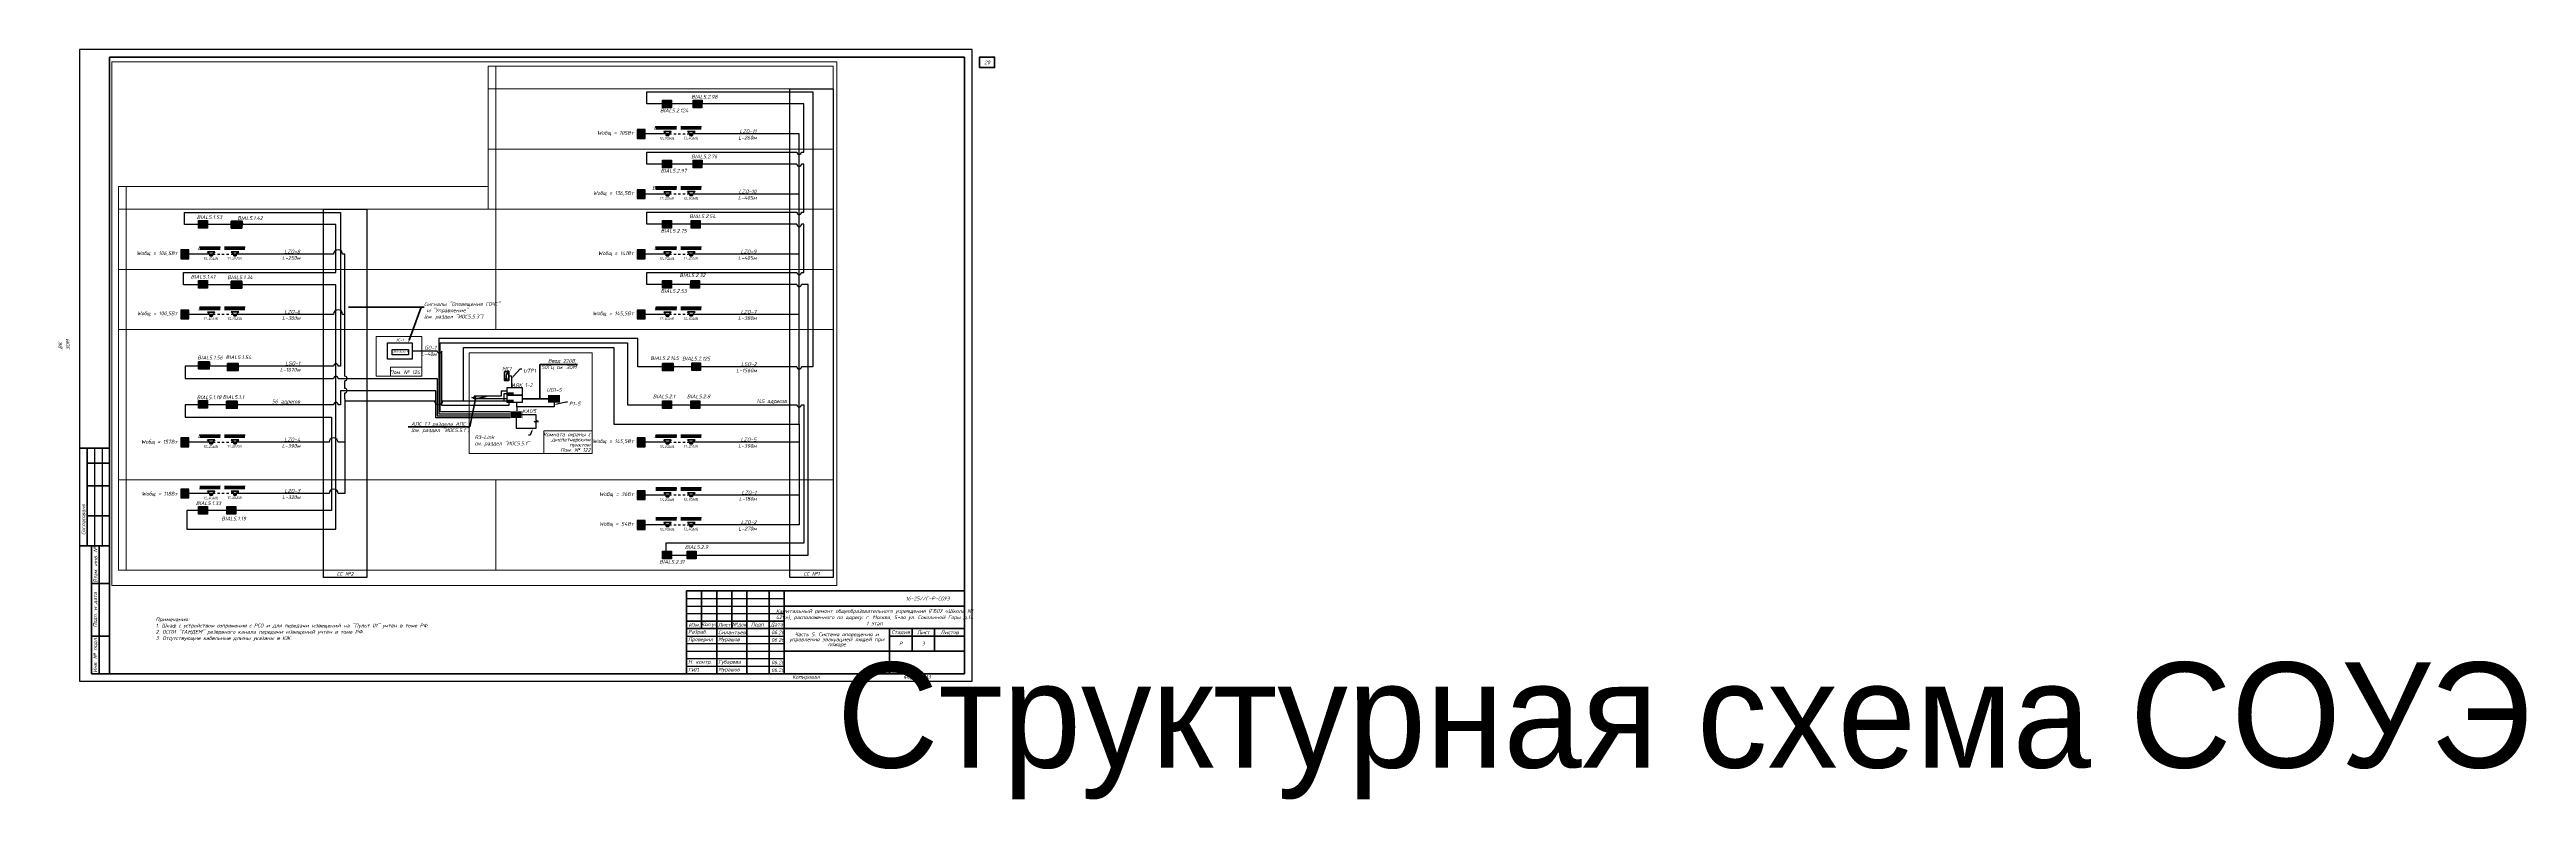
# Paper-space layout '6 Схема структурная' of a CAD drawing. Extents: x -20 to 1628, y -79 to 420.
# The model-space entities are those that its viewports show. They can reach past a viewport. Long polylines and large blocks are cut down to what shows.
import ezdxf
from ezdxf import colors
from ezdxf.entities.mleader import LeaderData, LeaderLine
from ezdxf.enums import TextEntityAlignment as Align
from ezdxf.math import Vec2, Vec3

# ---------------------------------------------------------------- set-up
doc = ezdxf.new("R2018")
doc.units = 0
doc.header["$LTSCALE"] = 100
for name, pattern in [('ACAD_ISO02W100', [15, 12, -3]), ('CONTI', [0]), ('GOST2.303 6', [12, 8, -1.5, 1, -1.5])]:
    doc.linetypes.add(name, pattern=pattern)
doc.layers.get('Defpoints').update_dxf_attribs({"color": 42})
for name, color, linetype, lineweight in [('00-Штамп', 7, 'Continuous', 0), ('1 BSN__тонкая  текст - 015', 250, 'Continuous', 15), ('1 BSN__тонкая  текст - 02', 250, 'Continuous', 20), ('1 тонкая  текст - 02', 5, 'Continuous', 20), ('13_text', 250, 'Continuous', 15), ('13_АПС_кабели', 1, 'Continuous', 30), ('_13_СОУЭ_линии', 5, 'Continuous', 70), ('_СОУЭ Оповещение_речевое', 7, 'Continuous', 30), ('BSN__тонкая  текст - 02', 5, 'Continuous', 20), ('cc_ПС', 6, 'пс  -V-V-V-V-V-V-V-', 30), ('gss_пр_оборудование', 1, 'Continuous', 50), ('RC-Линии_связи-Интерфейсные_EthernetPoE', 1, 'Continuous', 30), ('АР_Штриховка_Стималит', 5, 'Continuous', 0), ('НО Оповещатели Речь', 5, 'Continuous', 50), ('СС_Схема', 7, 'Continuous', 30), ('СС_Трасса_ПС', 1, 'Continuous', 25)]:
    doc.layers.add(name, color=color, linetype=linetype, lineweight=lineweight)
for name, color, linetype in [('00_RS485', 30, 'Continuous'), ('_1', 7, 'Continuous'), ('_СОУЭ Оповещение_световое', 1, 'Continuous'), ('_СОУЭ_Аннотации', 7, 'Continuous'), ('Пс', 1, 'Continuous')]:
    doc.layers.add(name, color=color, linetype=linetype)
doc.layers.add('PDF _Текст', color=7, linetype='Continuous', true_color=0xb82d00)
doc.styles.add('ISOCPEUR', font='isocpeui.ttf', dxfattribs={"height": 250})
doc.styles.add('OlympDesign', font='isocpeui.ttf', dxfattribs={"height": 250})
doc.styles.get("Standard").update_dxf_attribs({"font": 'arial.ttf'})
doc.linetypes.add('ограждение1', pattern='A,0.25,-0.1,[133,ltypeshp.shx,S=0.1,R=0,X=-0.1,Y=0],-0.1,1', length=1.45)
doc.linetypes.add('Открыто в трубе', pattern='A,2,[1,BDG_GOST,S=1,R=0,X=0,Y=0],-4', length=6)
doc.linetypes.add('пс  -V-V-V-V-V-V-V-', pattern='A,20,-0.2,["V",Standard,S=3,R=0,X=1,Y=-1.5],-5', length=25.2)

# ---------------------------------------------------------------- blocks, each defined once
blk = doc.blocks.new('*U2266')
at = {"linetype": 'Continuous', "lineweight": 25}
for p, q in [((594, 420), (0, 420)), ((0, 420), (0, 0)), ((594, 0), (594, 420)), ((10, 155), (10, 90)), ((15, 155), (15, 90)), ((404, 55), (469, 55)), ((404, 50), (469, 50)), ((404, 45), (469, 45)), ((404, 30), (469, 30)), ((404, 25), (469, 25)), ((404, 20), (469, 20)), ((0, 0), (594, 0)), ((404, 15), (469, 15)), ((404, 10), (469, 10))]:
    blk.add_line(p, q, dxfattribs=at)
at = {"linetype": 'Continuous', "lineweight": 60}
for p, q in [((589, 415), (20, 415)), ((20, 415), (20, 5)), ((589, 5), (589, 415)), ((20, 155), (0, 155)), ((5, 155), (5, 90)), ((20, 145), (5, 145)), ((20, 130), (5, 130)), ((20, 110), (5, 110)), ((20, 90), (0, 90)), ((8, 90), (8, 5)), ((13, 90), (13, 5)), ((8, 65), (20, 65)), ((404, 60), (589, 60)), ((404, 5), (404, 60)), ((414, 60), (414, 35)), ((424, 60), (424, 5)), ((434, 60), (434, 35)), ((444, 60), (444, 5)), ((459, 60), (459, 5)), ((469, 5), (469, 60)), ((469, 50), (589, 50)), ((589, 5), (589, 60)), ((404, 40), (469, 40)), ((404, 35), (589, 35)), ((539, 35), (539, 5)), ((554, 35), (554, 20)), ((569, 35), (569, 20)), ((8, 30), (20, 30)), ((469, 20), (589, 20)), ((539, 30), (589, 30)), ((8, 5), (20, 5)), ((20, 5), (589, 5))]:
    blk.add_line(p, q, dxfattribs=at)
at = {"linetype": 'Continuous', "lineweight": 40}
blk.add_line((539, 5), (539, 35), dxfattribs=at)
at = {"lineweight": 60}
blk.add_lwpolyline([(599, 408), (609, 408), (609, 415), (599, 415)], close=True, dxfattribs=at)
at = {"linetype": 'Continuous', "rotation": 90, "style": 'ISOCPEUR'}
for s, insert, char_height, width, attachment_point in [('20_Главный_специалист_ВК', (-12.5, 176), 2.5, 19, 4), ('01.26', (-12.5, 215), 2.5, 10, 5), ('21_Главный_специалист_ЭОМ', (-7.5, 176), 2.5, 19, 4), ('01.26', (-7.5, 215), 2.5, 10, 5), ('01.26', (-2.5, 215), 2.5, 10, 5), ('Согласовано', (-17.5, 172.5), 3, 35, 5), ('Гл. спец ВК', (-12.5, 156), 2.5, 19, 4), ('Гл. спец ЭОМ', (-7.5, 156), 2.5, 19, 4), ('01.26', (-12.5, 150), 2.5, 10, 5), ('19_Главный_конструктор', (-7.5, 111), 2.5, 19, 4), ('01.26', (-7.5, 150), 2.5, 10, 5), ('18_Главный_специалист_ОВ', (-2.5, 111), 2.5, 19, 4), ('01.26', (-2.5, 150), 2.5, 10, 5), ('17_ГАП', (-12.5, 111), 2.5, 19, 4), ('Согласовано', (2.5, 107.5), 2.5, 35, 5), ('Гл. констр. ', (-7.5, 91), 2.5, 19, 4), ('Гл. спец ОВ', (-2.5, 91), 2.5, 19, 4), ('ГАП', (-12.5, 91), 2.5, 19, 4), ('Взам. инв. №', (10.5, 77.5), 2.5, 25, 5), ('Подп. и дата', (10.5, 47.5), 2.5, 35, 5), ('Инв. № подл.', (10.5, 17.5), 2.5, 25, 5)]:
    blk.add_mtext(s, dxfattribs=dict(at, insert=insert, char_height=char_height, width=width, attachment_point=attachment_point))
at = {"linetype": 'Continuous', "char_height": 2.5, "style": 'ISOCPEUR'}
for s, insert, width, attachment_point in [('16-25//Г-Р–СОУЭ', (579, 55), 110, 6), ('Разраб.', (405, 32.5), 19, 4), ('Силантьев', (425, 32.5), 19, 4), ('06.26', (460.3, 32.5), 10, 4), ('Капитальный ремонт общеобразовательного учреждения (ГБОУ «Школа № 429»), расположенного по адресу: г. Москва, 5-ая ул. Соколиной Горы д.14 1 этап', (529, 42.5), 118.295, 5), ('Проверил', (405, 27.5), 19, 4), ('Мурашов', (425, 27.5), 19, 4), ('06.26', (460.3, 27.5), 10, 4), ('Р', (546.5, 25), 15, 5), ('Н. контр.', (405, 12.5), 19, 4), ('ГИП', (405, 7.5), 19, 4), ('Губарева', (425, 12.5), 19, 4), ('Мурашов', (425, 7.5), 19, 4), ('06.26', (460.3, 12.5), 10, 4), ('06.26', (460.3, 7.4), 10, 4), ('Копировал', (483.5, 2.5), 25, 5), ('Формат', (554.5, 2.5), 16, 5)]:
    blk.add_mtext(s, dxfattribs=dict(at, insert=insert, width=width, attachment_point=attachment_point))
at = {"char_height": 2.5, "attachment_point": 5, "style": 'ISOCPEUR'}
for s, insert, width in [('Изм.', (409, 37.5), 10), ('Кол.уч', (419, 37.5), 10), ('Лист', (429, 37.5), 10), ('№док', (439, 37.5), 10), ('Подп.', (451.5, 37.5), 15), ('Дата', (464, 37.5), 10), ('Стадия', (546.5, 32.5), 15), ('Лист', (561.5, 32.5), 15), ('Листов', (579, 32.5), 20)]:
    blk.add_mtext(s, dxfattribs=dict(at, insert=insert, width=width))
at = {"linetype": 'Continuous', "insert": (504, 27.5), "char_height": 2.5, "width": 68.295, "attachment_point": 5, "line_spacing_factor": 0.8, "style": 'ISOCPEUR'}
blk.add_mtext('Часть 5. Система оповещения и управления эвакуацией людей при пожаре', dxfattribs=at)
at = {"style": 'ISOCPEUR'}
for tag, p in [('Сквозная_нумерация', (604, 411.5)), ('Форма3_номер_листа', (561.5, 25)), ('Форма3_количество_листов', (579, 25))]:
    blk.add_attdef(tag, text='', height=2.5, dxfattribs=at).set_placement(p, align=Align.MIDDLE_CENTER)
blk.add_attdef('Форма3_дополнительный_шифр', text='', height=2.5, dxfattribs=at).set_placement((579, 55), align=Align.MIDDLE_LEFT)
at = {"lineweight": 30, "flags": 104}
blk.add_attdef('Форма3_наименование_чертежа', text='', height=2.5, dxfattribs=at).set_placement((504, 12.5), align=Align.MIDDLE_CENTER)
at = {"style": 'ISOCPEUR', "flags": 8}
blk.add_attdef('Формат', (562.5, 1.5), '', height=2.5, dxfattribs=at)
blk.add_wipeout([(-20, 220), (-0.5, 220), (-0.5, 90), (-20, 90)])
blk = doc.blocks.new('MDL')
at = {"layer": 'АР_Штриховка_Стималит', "true_color": 0xe3e3e3}
h = blk.add_hatch(color=254, dxfattribs=at)
h.dxf.hatch_style = 1
h.paths.add_polyline_path([(137700.8, 401152.6), (137700.8, 401148.4), (137704.4, 401150.5)])
h.paths.add_polyline_path([(137707.9, 401152.6), (137700.8, 401152.6), (137704.4, 401150.5)])
h.paths.add_polyline_path([(137707.9, 401152.6), (137704.4, 401150.5), (137707.9, 401148.4)])
h.paths.add_polyline_path([(137704.4, 401150.5), (137700.8, 401148.4), (137707.9, 401148.4)])
at = {"layer": '_СОУЭ Оповещение_световое', "color": 1, "ltscale": 100, "const_width": 0.125, "elevation": 0}
for points in [[(137708.3, 401153), (137700.4, 401153), (137700.4, 401148), (137708.3, 401148)], [(137707.9, 401152.6), (137700.8, 401152.6), (137700.8, 401148.4), (137707.9, 401148.4)]]:
    blk.add_lwpolyline(points, close=True, dxfattribs=at)
for points in [[(137707.9, 401152.6), (137700.8, 401148.4)], [(137700.8, 401152.6), (137707.9, 401148.4)]]:
    blk.add_lwpolyline(points, dxfattribs=at)
blk = doc.blocks.new('БП1')
at = {"ltscale": 0.01, "true_color": 0xe3e3e3}
h = blk.add_hatch(color=254, dxfattribs=at)
h.dxf.hatch_style = 1
h.paths.add_polyline_path([(-11668.5, -30194.5), (-11668.5, -30189.5), (-11676.4, -30189.5), (-11676.4, -30194.5)])
at = {"layer": '1 тонкая  текст - 02', "color": 1, "ltscale": 100, "const_width": 0.125, "elevation": 0}
blk.add_lwpolyline([(-11676.4, -30189.5), (-11668.5, -30189.5), (-11668.5, -30194.5), (-11676.4, -30194.5)], close=True, dxfattribs=at)
for points in [[(-11675.3, -30192), (-11673.3, -30192)], [(-11674.3, -30193), (-11674.3, -30190.9)], [(-11671.8, -30192), (-11669.7, -30192)]]:
    blk.add_lwpolyline(points, dxfattribs=at)
blk = doc.blocks.new('*U122')
at = {"layer": 'Пс'}
blk.add_hatch(color=0, dxfattribs=at).paths.add_polyline_path([(-0.4, -0.05), (-0.05, -0.05), (-0.05, -0.2), (-0.4, -0.2)])
at = {"layer": 'Пс', "color": 0}
for p, q in [((-0.4, 0.2), (0.4, 0.2)), ((-0.4, -0.2), (-0.4, 0.2)), ((0.4, 0.2), (0.4, -0.2)), ((0.4, -0.2), (-0.4, -0.2))]:
    blk.add_line(p, q, dxfattribs=at)
at = {"layer": 'Пс', "color": 0, "style": 'OlympDesign', "flags": 12}
blk.add_attdef('N', text='', height=0.306, dxfattribs=at).set_placement((0, 0.38), align=Align.MIDDLE_CENTER)
at = {"layer": 'Пс', "color": 0, "lineweight": 9, "style": 'OlympDesign'}
for tag, p in [('ПОЗ', (-0.61, -0.63)), ('МАРКА', (-0.61, -1.34)), ('ТИП', (-0.61, -0.99)), ('ПРОИЗВОДИТЕЛЬ', (-0.61, -1.69)), ('ПОТРЕБЛЕНИЕ', (-0.61, -2.13))]:
    blk.add_attdef(tag, p, '', height=0.25, dxfattribs=at)
blk = doc.blocks.new('SFT-2300-М')
at = {"true_color": 0xffffff}
h = blk.add_hatch(color=7, dxfattribs=at)
h.dxf.hatch_style = 1
h.paths.add_polyline_path([(250, 292), (-274, 292), (-274, -295), (250, -295)])
at = {"layer": '_1', "lineweight": 30}
h = blk.add_hatch(color=5, dxfattribs=at)
h.dxf.hatch_style = 1
h.paths.add_polyline_path([(177, -2, 1), (-202, -2, 1)])
at = {"color": 5, "lineweight": 30}
blk.add_lwpolyline([(-274, 292), (250, 292), (250, -295), (-274, -295)], close=True, dxfattribs=at)
blk.add_circle((-12, -2), 189, dxfattribs=at)
blk = doc.blocks.new('*U104')
at = {"color": 5}
blk.add_wipeout([(-348, 366), (348, 366), (121, 140), (121, 0), (-121, 0), (-121, 140)], dxfattribs=at).dxf.layer = 'НО Оповещатели Речь'
at = {"layer": 'НО Оповещатели Речь'}
h = blk.add_hatch(color=5, dxfattribs=at)
h.dxf.hatch_style = 1
h.set_gradient(color1=(0, 0, 255), color2=(0, 0, 255), tint=1)
h.paths.add_polyline_path([(-121, 0), (121, 0), (121, 140), (-121, 140)])
at = {"layer": 'НО Оповещатели Речь', "color": 5}
for p, q in [((-121, 140), (-348, 366)), ((-348, 366), (348, 366)), ((121, 140), (-121, 140)), ((-121, 140), (-121, 0)), ((-121, 0), (121, 0)), ((121, 140), (348, 366)), ((121, 0), (121, 140))]:
    blk.add_line(p, q, dxfattribs=at)
at = {"layer": 'Defpoints', "lineweight": 50, "ltscale": 100, "style": 'OlympDesign', "width": 0.8}
blk.add_text('BIAD4.23', height=250, dxfattribs=at).set_placement((0, -250), align=Align.MIDDLE_CENTER)
blk = doc.blocks.new('*U246')
at = {"linetype": 'Continuous', "lineweight": 20, "true_color": 0xffffff}
h = blk.add_hatch(color=7, dxfattribs=at)
h.dxf.hatch_style = 1
h.paths.add_polyline_path([(-15, 709), (-15, -223), (1418, -210), (1418, 722)])
at = {"color": 1, "linetype": 'Continuous', "lineweight": 50}
blk.add_lwpolyline([(-15, 709), (1418, 722), (1418, -210), (-15, -223)], close=True, dxfattribs=at)
at = {"color": 1, "linetype": 'Continuous', "lineweight": 30, "insert": (100, 455), "char_height": 300, "attachment_point": 1, "style": 'OlympDesign'}
blk.add_mtext_dynamic_manual_height_columns('ВЫХОД', width=642.49, gutter_width=25, heights=[0], dxfattribs=at)
at = {"style": 'OlympDesign'}
blk.add_attdef('НУМЕРАЦИЯ', (-526, 1006), '', height=500, rotation=90, dxfattribs=at)
at = {"color": 6, "lineweight": 20, "style": 'OlympDesign', "flags": 1}
for tag, p in [('ПОМЕЩЕНИЕ', (1645, -43)), ('ИД', (2550, -400))]:
    blk.add_attdef(tag, p, '', height=250, dxfattribs=at)
blk = doc.blocks.new('*U154')
at = {"linetype": 'Continuous', "lineweight": 20, "true_color": 0xffffff}
h = blk.add_hatch(color=7, dxfattribs=at)
h.dxf.hatch_style = 1
h.paths.add_polyline_path([(196, -973), (201, 39), (-994, 43), (-998, -968)])
at = {"color": 1, "linetype": 'Continuous', "lineweight": 30}
blk.add_lwpolyline([(-994, 43), (201, 39), (196, -973), (-998, -968)], close=True, dxfattribs=at)
blk.add_lwpolyline([(-889, -440, 0, 244, 0), (-401, -442, 0, 0, 0), (125, -444, 0, 0, 0)], format="xyseb", dxfattribs=at)
at = {"style": 'OlympDesign'}
blk.add_attdef('НУМЕРАЦИЯ', (-1228, 227), '', height=500, dxfattribs=at)
at = {"color": 6, "lineweight": 20, "style": 'OlympDesign', "flags": 1}
for tag, p in [('ПОМЕЩЕНИЕ', (1643, -44)), ('ИД', (2549, -401))]:
    blk.add_attdef(tag, p, '', height=250, dxfattribs=at)
at = {"color": 2, "linetype": 'Continuous', "lineweight": 30, "style": 'OlympDesign', "width": 0.8, "flags": 1}
blk.add_attdef('ID', (2008, -419), '', height=250, rotation=359.76857, dxfattribs=at)
blk = doc.blocks.new('*U247')
at = {"linetype": 'Continuous', "lineweight": 20, "true_color": 0xffffff}
h = blk.add_hatch(color=7, dxfattribs=at)
h.dxf.hatch_style = 1
h.paths.add_polyline_path([(-15, 709), (-15, -223), (1418, -210), (1418, 722)])
at = {"color": 1, "linetype": 'Continuous', "lineweight": 50}
blk.add_lwpolyline([(-15, 709), (1418, 722), (1418, -210), (-15, -223)], close=True, dxfattribs=at)
at = {"color": 1, "linetype": 'Continuous', "lineweight": 30, "insert": (100, 455), "char_height": 300, "attachment_point": 1, "style": 'OlympDesign'}
blk.add_mtext_dynamic_manual_height_columns('ВЫХОД', width=642.49, gutter_width=25, heights=[0], dxfattribs=at)
at = {"style": 'OlympDesign'}
blk.add_attdef('НУМЕРАЦИЯ', (-174, 1033), '', height=500, rotation=90, dxfattribs=at)
at = {"color": 6, "lineweight": 20, "style": 'OlympDesign', "flags": 1}
for tag, p in [('ПОМЕЩЕНИЕ', (1645, -43)), ('ИД', (2550, -400))]:
    blk.add_attdef(tag, p, '', height=250, dxfattribs=at)
blk = doc.blocks.new('*U248')
at = {"linetype": 'Continuous', "lineweight": 20, "true_color": 0xffffff}
h = blk.add_hatch(color=7, dxfattribs=at)
h.dxf.hatch_style = 1
h.paths.add_polyline_path([(-15, 709), (-15, -223), (1418, -210), (1418, 722)])
at = {"color": 1, "linetype": 'Continuous', "lineweight": 50}
blk.add_lwpolyline([(-15, 709), (1418, 722), (1418, -210), (-15, -223)], close=True, dxfattribs=at)
at = {"color": 1, "linetype": 'Continuous', "lineweight": 30, "insert": (100, 455), "char_height": 300, "attachment_point": 1, "style": 'OlympDesign'}
blk.add_mtext_dynamic_manual_height_columns('ВЫХОД', width=642.49, gutter_width=25, heights=[0], dxfattribs=at)
at = {"style": 'OlympDesign'}
blk.add_attdef('НУМЕРАЦИЯ', (-255, 1307), '', height=500, rotation=90, dxfattribs=at)
at = {"color": 6, "lineweight": 20, "style": 'OlympDesign', "flags": 1}
for tag, p in [('ПОМЕЩЕНИЕ', (1645, -43)), ('ИД', (2550, -400))]:
    blk.add_attdef(tag, p, '', height=250, dxfattribs=at)
blk = doc.blocks.new('*U249')
at = {"linetype": 'Continuous', "lineweight": 20, "true_color": 0xffffff}
h = blk.add_hatch(color=7, dxfattribs=at)
h.dxf.hatch_style = 1
h.paths.add_polyline_path([(200, -972), (200, 39), (-994, 39), (-994, -972)])
at = {"color": 1, "linetype": 'Continuous', "lineweight": 30}
blk.add_lwpolyline([(-992, 40), (202, 40), (202, -972), (-992, -972)], close=True, dxfattribs=at)
blk.add_lwpolyline([(124, -448, 0, 244, 0), (-364, -448, 0, 0, 0), (-890, -448, 0, 0, 0)], format="xyseb", dxfattribs=at)
at = {"color": 6, "lineweight": 20, "style": 'OlympDesign', "flags": 1}
for tag, p in [('ПОМЕЩЕНИЕ', (1645, -43)), ('ИД', (2550, -400))]:
    blk.add_attdef(tag, p, '', height=250, dxfattribs=at)
at = {"style": 'OlympDesign'}
blk.add_attdef('НУМЕРАЦИЯ', (1231, -1227), '', height=500, dxfattribs=at)
at = {"color": 2, "linetype": 'Continuous', "lineweight": 30, "style": 'OlympDesign', "width": 0.8, "flags": 1}
blk.add_attdef('ID', (2010, -411), '', height=250, dxfattribs=at)
blk = doc.blocks.new('*U250')
at = {"linetype": 'Continuous', "lineweight": 20, "true_color": 0xffffff}
h = blk.add_hatch(color=7, dxfattribs=at)
h.dxf.hatch_style = 1
h.paths.add_polyline_path([(-15, 709), (-15, -223), (1418, -210), (1418, 722)])
at = {"color": 1, "linetype": 'Continuous', "lineweight": 50}
blk.add_lwpolyline([(-15, 709), (1418, 722), (1418, -210), (-15, -223)], close=True, dxfattribs=at)
at = {"color": 1, "linetype": 'Continuous', "lineweight": 30, "insert": (100, 455), "char_height": 300, "attachment_point": 1, "style": 'OlympDesign'}
blk.add_mtext_dynamic_manual_height_columns('ВЫХОД', width=642.49, gutter_width=25, heights=[0], dxfattribs=at)
at = {"style": 'OlympDesign'}
blk.add_attdef('НУМЕРАЦИЯ', (-523, 970), '', height=500, rotation=90, dxfattribs=at)
at = {"color": 6, "lineweight": 20, "style": 'OlympDesign', "flags": 1}
for tag, p in [('ПОМЕЩЕНИЕ', (1645, -43)), ('ИД', (2550, -400))]:
    blk.add_attdef(tag, p, '', height=250, dxfattribs=at)
blk = doc.blocks.new('*U228')
at = {"linetype": 'Continuous', "lineweight": 20, "true_color": 0xffffff}
h = blk.add_hatch(color=7, dxfattribs=at)
h.dxf.hatch_style = 1
h.paths.add_polyline_path([(-15, 709), (-15, -223), (1418, -210), (1418, 722)])
at = {"color": 1, "linetype": 'Continuous', "lineweight": 50}
blk.add_lwpolyline([(-15, 709), (1418, 722), (1418, -210), (-15, -223)], close=True, dxfattribs=at)
at = {"color": 1, "linetype": 'Continuous', "lineweight": 30, "insert": (100, 455), "char_height": 300, "attachment_point": 1, "style": 'OlympDesign'}
blk.add_mtext_dynamic_manual_height_columns('ВЫХОД', width=642.49, gutter_width=25, heights=[0], dxfattribs=at)
at = {"style": 'OlympDesign'}
blk.add_attdef('НУМЕРАЦИЯ', (802, 866), '', height=500, rotation=90, dxfattribs=at)
at = {"color": 6, "lineweight": 20, "style": 'OlympDesign', "flags": 1}
for tag, p in [('ПОМЕЩЕНИЕ', (1645, -43)), ('ИД', (2550, -400))]:
    blk.add_attdef(tag, p, '', height=250, dxfattribs=at)
blk = doc.blocks.new('*U253')
at = {"linetype": 'Continuous', "lineweight": 20, "true_color": 0xffffff}
h = blk.add_hatch(color=7, dxfattribs=at)
h.dxf.hatch_style = 1
h.paths.add_polyline_path([(200, -972), (200, 39), (-994, 39), (-994, -972)])
at = {"color": 1, "linetype": 'Continuous', "lineweight": 30}
blk.add_lwpolyline([(-992, 40), (202, 40), (202, -972), (-992, -972)], close=True, dxfattribs=at)
blk.add_lwpolyline([(124, -448, 0, 244, 0), (-364, -448, 0, 0, 0), (-890, -448, 0, 0, 0)], format="xyseb", dxfattribs=at)
at = {"style": 'OlympDesign'}
blk.add_attdef('НУМЕРАЦИЯ', (-1350, 233), '', height=500, dxfattribs=at)
at = {"color": 6, "lineweight": 20, "style": 'OlympDesign', "flags": 1}
for tag, p in [('ПОМЕЩЕНИЕ', (1645, -43)), ('ИД', (2550, -400))]:
    blk.add_attdef(tag, p, '', height=250, dxfattribs=at)
at = {"color": 2, "linetype": 'Continuous', "lineweight": 30, "style": 'OlympDesign', "width": 0.8, "flags": 1}
blk.add_attdef('ID', (2010, -411), '', height=250, dxfattribs=at)
blk = doc.blocks.new('*U252')
at = {"linetype": 'Continuous', "lineweight": 20, "true_color": 0xffffff}
h = blk.add_hatch(color=7, dxfattribs=at)
h.dxf.hatch_style = 1
h.paths.add_polyline_path([(200, -972), (200, 39), (-994, 39), (-994, -972)])
at = {"color": 1, "linetype": 'Continuous', "lineweight": 30}
blk.add_lwpolyline([(-992, 40), (202, 40), (202, -972), (-992, -972)], close=True, dxfattribs=at)
blk.add_lwpolyline([(124, -448, 0, 244, 0), (-364, -448, 0, 0, 0), (-890, -448, 0, 0, 0)], format="xyseb", dxfattribs=at)
at = {"color": 6, "lineweight": 20, "style": 'OlympDesign', "flags": 1}
for tag, p in [('ПОМЕЩЕНИЕ', (1645, -43)), ('ИД', (2550, -400))]:
    blk.add_attdef(tag, p, '', height=250, dxfattribs=at)
at = {"style": 'OlympDesign'}
blk.add_attdef('НУМЕРАЦИЯ', (-1695, -1821), '', height=500, dxfattribs=at)
at = {"color": 2, "linetype": 'Continuous', "lineweight": 30, "style": 'OlympDesign', "width": 0.8, "flags": 1}
blk.add_attdef('ID', (2010, -411), '', height=250, dxfattribs=at)
blk = doc.blocks.new('*U254')
at = {"linetype": 'Continuous', "lineweight": 20, "true_color": 0xffffff}
h = blk.add_hatch(color=7, dxfattribs=at)
h.dxf.hatch_style = 1
h.paths.add_polyline_path([(200, -972), (200, 39), (-994, 39), (-994, -972)])
at = {"color": 1, "linetype": 'Continuous', "lineweight": 30}
blk.add_lwpolyline([(-992, 40), (202, 40), (202, -972), (-992, -972)], close=True, dxfattribs=at)
blk.add_lwpolyline([(124, -448, 0, 244, 0), (-364, -448, 0, 0, 0), (-890, -448, 0, 0, 0)], format="xyseb", dxfattribs=at)
at = {"style": 'OlympDesign'}
blk.add_attdef('НУМЕРАЦИЯ', (-1287, 355), '', height=500, dxfattribs=at)
at = {"color": 6, "lineweight": 20, "style": 'OlympDesign', "flags": 1}
for tag, p in [('ПОМЕЩЕНИЕ', (1645, -43)), ('ИД', (2550, -400))]:
    blk.add_attdef(tag, p, '', height=250, dxfattribs=at)
at = {"color": 2, "linetype": 'Continuous', "lineweight": 30, "style": 'OlympDesign', "width": 0.8, "flags": 1}
blk.add_attdef('ID', (2010, -411), '', height=250, dxfattribs=at)
blk = doc.blocks.new('*U257')
at = {"linetype": 'Continuous', "lineweight": 20, "true_color": 0xffffff}
h = blk.add_hatch(color=7, dxfattribs=at)
h.dxf.hatch_style = 1
h.paths.add_polyline_path([(196, -973), (201, 39), (-994, 43), (-998, -968)])
at = {"color": 1, "linetype": 'Continuous', "lineweight": 30}
blk.add_lwpolyline([(-994, 43), (201, 39), (196, -973), (-998, -968)], close=True, dxfattribs=at)
blk.add_lwpolyline([(-889, -440, 0, 244, 0), (-401, -442, 0, 0, 0), (125, -444, 0, 0, 0)], format="xyseb", dxfattribs=at)
at = {"color": 6, "lineweight": 20, "style": 'OlympDesign', "flags": 1}
for tag, p in [('ПОМЕЩЕНИЕ', (1643, -44)), ('ИД', (2549, -401))]:
    blk.add_attdef(tag, p, '', height=250, dxfattribs=at)
at = {"style": 'OlympDesign'}
blk.add_attdef('НУМЕРАЦИЯ', (-1414, -1621), '', height=500, dxfattribs=at)
at = {"color": 2, "linetype": 'Continuous', "lineweight": 30, "style": 'OlympDesign', "width": 0.8, "flags": 1}
blk.add_attdef('ID', (2008, -419), '', height=250, rotation=359.76857, dxfattribs=at)
blk = doc.blocks.new('*U256')
at = {"linetype": 'Continuous', "lineweight": 20, "true_color": 0xffffff}
h = blk.add_hatch(color=7, dxfattribs=at)
h.dxf.hatch_style = 1
h.paths.add_polyline_path([(200, -972), (200, 39), (-994, 39), (-994, -972)])
at = {"color": 1, "linetype": 'Continuous', "lineweight": 30}
blk.add_lwpolyline([(-992, 40), (202, 40), (202, -972), (-992, -972)], close=True, dxfattribs=at)
blk.add_lwpolyline([(124, -448, 0, 244, 0), (-364, -448, 0, 0, 0), (-890, -448, 0, 0, 0)], format="xyseb", dxfattribs=at)
at = {"style": 'OlympDesign'}
blk.add_attdef('НУМЕРАЦИЯ', (-2255, 385), '', height=500, dxfattribs=at)
at = {"color": 6, "lineweight": 20, "style": 'OlympDesign', "flags": 1}
for tag, p in [('ПОМЕЩЕНИЕ', (1645, -43)), ('ИД', (2550, -400))]:
    blk.add_attdef(tag, p, '', height=250, dxfattribs=at)
at = {"color": 2, "linetype": 'Continuous', "lineweight": 30, "style": 'OlympDesign', "width": 0.8, "flags": 1}
blk.add_attdef('ID', (2010, -411), '', height=250, dxfattribs=at)
blk = doc.blocks.new('*U255')
at = {"linetype": 'Continuous', "lineweight": 20, "true_color": 0xffffff}
h = blk.add_hatch(color=7, dxfattribs=at)
h.dxf.hatch_style = 1
h.paths.add_polyline_path([(200, -972), (200, 39), (-994, 39), (-994, -972)])
at = {"color": 1, "linetype": 'Continuous', "lineweight": 30}
blk.add_lwpolyline([(-992, 40), (202, 40), (202, -972), (-992, -972)], close=True, dxfattribs=at)
blk.add_lwpolyline([(124, -448, 0, 244, 0), (-364, -448, 0, 0, 0), (-890, -448, 0, 0, 0)], format="xyseb", dxfattribs=at)
at = {"style": 'OlympDesign'}
blk.add_attdef('НУМЕРАЦИЯ', (-1496, 385), '', height=500, dxfattribs=at)
at = {"color": 6, "lineweight": 20, "style": 'OlympDesign', "flags": 1}
for tag, p in [('ПОМЕЩЕНИЕ', (1645, -43)), ('ИД', (2550, -400))]:
    blk.add_attdef(tag, p, '', height=250, dxfattribs=at)
at = {"color": 2, "linetype": 'Continuous', "lineweight": 30, "style": 'OlympDesign', "width": 0.8, "flags": 1}
blk.add_attdef('ID', (2010, -411), '', height=250, dxfattribs=at)
blk = doc.blocks.new('инв')
h = blk.add_hatch(color=1)
h.dxf.hatch_style = 1
h.paths.add_polyline_path([(6133, 8818), (6133, 10260, 1.38053476), (11042, 2881), (10525, 4610, -1.59985255)])
at = {"lineweight": 40}
h = blk.add_hatch(color=1, dxfattribs=at)
h.dxf.hatch_style = 1
h.paths.add_polyline_path([(8832, 12687, 1), (5734, 12687, 1)])
h = blk.add_hatch(color=1)
h.dxf.hatch_style = 1
h.paths.add_polyline_path([(8536, 8037), (8536, 8504, -0.41421356), (8836, 8804), (10680, 8804, 0.41421356), (10980, 9104), (10980, 9900, 0.41421356), (10680, 10200), (8351, 10200), (8351, 10375, 0.21042314), (8254, 10597), (7621, 11176, -0.1193763), (6892, 11189), (6892, 11000), (6274, 10616, 0.25922162), (6133, 10361), (6133, 6421, 0.1634911), (6193, 6240), (6618, 5680, 0.23482037), (6857, 5561), (10018, 5561, -0.33145079), (10305, 5347), (11163, 2477, 0.40794987), (11531, 2273), (14305, 3039, 0.41541262), (14514, 3409), (14383, 3880, 0.38967613), (14037, 4093), (13151, 3924, -0.35541095), (12818, 4104), (11386, 7552, 0.30310466), (11109, 7737), (8836, 7737, -0.41421356)])
at = {"color": 1, "lineweight": 40}
blk.add_lwpolyline([(6892, 11195), (6892, 11000), (6274, 10616, 0.25922162), (6133, 10361), (6133, 6421, 0.1634911), (6193, 6240), (6618, 5680, 0.23482037), (6857, 5561), (10018, 5561, -0.33145079), (10305, 5347), (11163, 2477, 0.40794987), (11531, 2273), (14305, 3039, 0.41541262), (14514, 3409), (14383, 3880, 0.38967613), (14037, 4093), (13151, 3924, -0.35541095), (12818, 4104), (11386, 7552, 0.30310466), (11109, 7737), (8836, 7737, -0.41421356), (8536, 8037), (8536, 8504, -0.41421356), (8836, 8804), (10680, 8804, 0.41421356), (10980, 9104), (10980, 9900, 0.41421356), (10680, 10200), (8351, 10200), (8351, 10375, 0.21042314), (8254, 10597), (7617, 11179)], format="xyb", dxfattribs=at)
blk.add_circle((7283, 12687), 1549, dxfattribs=at)
for centre, radius, start, end in [((7377, 5765), 4664, 105.4745262, 321.802703), ((7303, 5643), 3384, 110.2447018, 342.2136758)]:
    blk.add_arc(centre, radius, start, end, dxfattribs=at)
blk = doc.blocks.new('*U258')
at = {"linetype": 'Continuous', "lineweight": 20, "true_color": 0xffffff}
h = blk.add_hatch(color=7, dxfattribs=at)
h.dxf.hatch_style = 1
h.paths.add_polyline_path([(200, -972), (200, 39), (-994, 39), (-994, -972)])
at = {"color": 1, "linetype": 'Continuous', "lineweight": 30}
blk.add_lwpolyline([(-994, 39), (200, 39), (200, -972), (-994, -972)], close=True, dxfattribs=at)
blk.add_lwpolyline([(-901, -135, 0, 244, 0), (-413, -135, 0, 0, 0), (113, -135, 0, 0, 0)], format="xyseb", dxfattribs=at)
at = {"xscale": 0.05, "yscale": 0.05, "zscale": 0.05}
blk.add_blockref('инв', (-794, -1003), dxfattribs=at)
at = {"style": 'OlympDesign'}
blk.add_attdef('НУМЕРАЦИЯ', (-2255, 368), '', height=500, dxfattribs=at)
at = {"color": 6, "lineweight": 20, "style": 'OlympDesign', "flags": 1}
for tag, p in [('ПОМЕЩЕНИЕ', (1645, -43)), ('ИД', (2550, -400))]:
    blk.add_attdef(tag, p, '', height=250, dxfattribs=at)
at = {"color": 2, "linetype": 'Continuous', "lineweight": 30, "style": 'OlympDesign', "width": 0.8, "flags": 1}
blk.add_attdef('ID', (2010, -411), '', height=250, dxfattribs=at)
blk = doc.blocks.new('*U259')
at = {"linetype": 'Continuous', "lineweight": 20, "true_color": 0xffffff}
h = blk.add_hatch(color=7, dxfattribs=at)
h.dxf.hatch_style = 1
h.paths.add_polyline_path([(-15, 709), (-15, -223), (1418, -210), (1418, 722)])
at = {"color": 1, "linetype": 'Continuous', "lineweight": 50}
blk.add_lwpolyline([(-15, 709), (1418, 722), (1418, -210), (-15, -223)], close=True, dxfattribs=at)
at = {"color": 1, "linetype": 'Continuous', "lineweight": 30, "insert": (100, 455), "char_height": 300, "attachment_point": 1, "style": 'OlympDesign'}
blk.add_mtext_dynamic_manual_height_columns('ВЫХОД', width=642.49, gutter_width=25, heights=[0], dxfattribs=at)
at = {"style": 'OlympDesign'}
blk.add_attdef('НУМЕРАЦИЯ', (-1635, 1166), '', height=500, rotation=90, dxfattribs=at)
at = {"color": 6, "lineweight": 20, "style": 'OlympDesign', "flags": 1}
for tag, p in [('ПОМЕЩЕНИЕ', (1645, -43)), ('ИД', (2550, -400))]:
    blk.add_attdef(tag, p, '', height=250, dxfattribs=at)
blk = doc.blocks.new('*U260')
at = {"linetype": 'Continuous', "lineweight": 20, "true_color": 0xffffff}
h = blk.add_hatch(color=7, dxfattribs=at)
h.dxf.hatch_style = 1
h.paths.add_polyline_path([(196, -973), (201, 39), (-994, 43), (-998, -968)])
at = {"color": 1, "linetype": 'Continuous', "lineweight": 30}
blk.add_lwpolyline([(-994, 43), (201, 39), (196, -973), (-998, -968)], close=True, dxfattribs=at)
blk.add_lwpolyline([(-889, -440, 0, 244, 0), (-401, -442, 0, 0, 0), (125, -444, 0, 0, 0)], format="xyseb", dxfattribs=at)
at = {"style": 'OlympDesign'}
blk.add_attdef('НУМЕРАЦИЯ', (-2487, 508), '', height=500, dxfattribs=at)
at = {"color": 6, "lineweight": 20, "style": 'OlympDesign', "flags": 1}
for tag, p in [('ПОМЕЩЕНИЕ', (1643, -44)), ('ИД', (2549, -401))]:
    blk.add_attdef(tag, p, '', height=250, dxfattribs=at)
at = {"color": 2, "linetype": 'Continuous', "lineweight": 30, "style": 'OlympDesign', "width": 0.8, "flags": 1}
blk.add_attdef('ID', (2008, -419), '', height=250, rotation=359.76857, dxfattribs=at)
blk = doc.blocks.new('*U156')
at = {"linetype": 'Continuous', "lineweight": 20, "true_color": 0xffffff}
h = blk.add_hatch(color=7, dxfattribs=at)
h.dxf.hatch_style = 1
h.paths.add_polyline_path([(196, -973), (201, 39), (-994, 43), (-998, -968)])
at = {"color": 1, "linetype": 'Continuous', "lineweight": 30}
blk.add_lwpolyline([(-994, 43), (201, 39), (196, -973), (-998, -968)], close=True, dxfattribs=at)
blk.add_lwpolyline([(-889, -440, 0, 244, 0), (-401, -442, 0, 0, 0), (125, -444, 0, 0, 0)], format="xyseb", dxfattribs=at)
at = {"color": 6, "lineweight": 20, "style": 'OlympDesign', "flags": 1}
for tag, p in [('ПОМЕЩЕНИЕ', (1643, -44)), ('ИД', (2549, -401))]:
    blk.add_attdef(tag, p, '', height=250, dxfattribs=at)
at = {"style": 'OlympDesign'}
blk.add_attdef('НУМЕРАЦИЯ', (-1228, -1595), '', height=500, dxfattribs=at)
at = {"color": 2, "linetype": 'Continuous', "lineweight": 30, "style": 'OlympDesign', "width": 0.8, "flags": 1}
blk.add_attdef('ID', (2008, -419), '', height=250, rotation=359.76857, dxfattribs=at)
blk = doc.blocks.new('*U261')
at = {"linetype": 'Continuous', "lineweight": 20, "true_color": 0xffffff}
h = blk.add_hatch(color=7, dxfattribs=at)
h.dxf.hatch_style = 1
h.paths.add_polyline_path([(196, -973), (201, 39), (-994, 43), (-998, -968)])
at = {"color": 1, "linetype": 'Continuous', "lineweight": 30}
blk.add_lwpolyline([(-994, 43), (201, 39), (196, -973), (-998, -968)], close=True, dxfattribs=at)
blk.add_lwpolyline([(-889, -440, 0, 244, 0), (-401, -442, 0, 0, 0), (125, -444, 0, 0, 0)], format="xyseb", dxfattribs=at)
at = {"style": 'OlympDesign'}
blk.add_attdef('НУМЕРАЦИЯ', (-1228, 344), '', height=500, dxfattribs=at)
at = {"color": 6, "lineweight": 20, "style": 'OlympDesign', "flags": 1}
for tag, p in [('ПОМЕЩЕНИЕ', (1643, -44)), ('ИД', (2549, -401))]:
    blk.add_attdef(tag, p, '', height=250, dxfattribs=at)
at = {"color": 2, "linetype": 'Continuous', "lineweight": 30, "style": 'OlympDesign', "width": 0.8, "flags": 1}
blk.add_attdef('ID', (2008, -419), '', height=250, rotation=359.76857, dxfattribs=at)
blk = doc.blocks.new('*U262')
at = {"linetype": 'Continuous', "lineweight": 20, "true_color": 0xffffff}
h = blk.add_hatch(color=7, dxfattribs=at)
h.dxf.hatch_style = 1
h.paths.add_polyline_path([(196, -973), (201, 39), (-994, 43), (-998, -968)])
at = {"color": 1, "linetype": 'Continuous', "lineweight": 30}
blk.add_lwpolyline([(-994, 43), (201, 39), (196, -973), (-998, -968)], close=True, dxfattribs=at)
blk.add_lwpolyline([(-889, -440, 0, 244, 0), (-401, -442, 0, 0, 0), (125, -444, 0, 0, 0)], format="xyseb", dxfattribs=at)
at = {"style": 'OlympDesign'}
blk.add_attdef('НУМЕРАЦИЯ', (-1228, 303), '', height=500, dxfattribs=at)
at = {"color": 6, "lineweight": 20, "style": 'OlympDesign', "flags": 1}
for tag, p in [('ПОМЕЩЕНИЕ', (1643, -44)), ('ИД', (2549, -401))]:
    blk.add_attdef(tag, p, '', height=250, dxfattribs=at)
at = {"color": 2, "linetype": 'Continuous', "lineweight": 30, "style": 'OlympDesign', "width": 0.8, "flags": 1}
blk.add_attdef('ID', (2008, -419), '', height=250, rotation=359.76857, dxfattribs=at)
blk = doc.blocks.new('*U173')
at = {"linetype": 'Continuous', "lineweight": 20, "true_color": 0xffffff}
h = blk.add_hatch(color=7, dxfattribs=at)
h.dxf.hatch_style = 1
h.paths.add_polyline_path([(196, -973), (201, 39), (-994, 43), (-998, -968)])
at = {"color": 1, "linetype": 'Continuous', "lineweight": 30}
blk.add_lwpolyline([(-994, 43), (201, 39), (196, -973), (-998, -968)], close=True, dxfattribs=at)
blk.add_lwpolyline([(-889, -440, 0, 244, 0), (-401, -442, 0, 0, 0), (125, -444, 0, 0, 0)], format="xyseb", dxfattribs=at)
at = {"color": 6, "lineweight": 20, "style": 'OlympDesign', "flags": 1}
for tag, p in [('ПОМЕЩЕНИЕ', (1643, -44)), ('ИД', (2549, -401))]:
    blk.add_attdef(tag, p, '', height=250, dxfattribs=at)
at = {"style": 'OlympDesign'}
blk.add_attdef('НУМЕРАЦИЯ', (-1312, -1586), '', height=500, dxfattribs=at)
at = {"color": 2, "linetype": 'Continuous', "lineweight": 30, "style": 'OlympDesign', "width": 0.8, "flags": 1}
blk.add_attdef('ID', (2008, -419), '', height=250, rotation=359.76857, dxfattribs=at)
blk = doc.blocks.new('13 микрофон')
h = blk.add_hatch(color=256)
h.dxf.hatch_style = 1
edge = h.paths.add_edge_path()
edge.add_spline(control_points=[(-87, 50), (-101, 23), (-132, -18), (-105, -55), (-93, -62)], knot_values=[0, 0, 0, 0, 84.5799273, 123.2232973, 123.2232973, 123.2232973, 123.2232973], degree=3, periodic=0)
edge.add_line((-93, -62), (-93, -62))
edge.add_spline(control_points=[(-93, -62), (-81, -68), (-36, -73), (-16, -26), (0, 0)], knot_values=[0.6216926, 0.6216926, 0.6216926, 0.6216926, 38.64337, 123.2232973, 123.2232973, 123.2232973, 123.2232973], degree=3, periodic=0)
edge.add_spline(control_points=[(0, 0), (14, 27), (45, 68), (18, 105), (7, 112)], knot_values=[0, 0, 0, 0, 84.5799273, 123.2232973, 123.2232973, 123.2232973, 123.2232973], degree=3, periodic=0)
edge.add_spline(control_points=[(7, 112), (-5, 118), (-50, 123), (-71, 76), (-87, 50)], knot_values=[0, 0, 0, 0, 38.64337, 123.2232973, 123.2232973, 123.2232973, 123.2232973], degree=3, periodic=0)
h.paths.add_polyline_path([(-139, -489), (-264, -614), (-14, -614)])
for p, q in [((-139, -489), (-264, -614)), ((-264, -614), (-14, -614)), ((-14, -614), (-139, -489)), ((-93, -62), (-93, -62))]:
    blk.add_line(p, q)
at = {"lineweight": 30}
for p, q in [((-139, -143), (-93, -62)), ((-139, -489), (-139, -143))]:
    blk.add_line(p, q, dxfattribs=at)
at = {"lineweight": 50}
blk.add_lwpolyline([(-364, 236), (136, 236), (136, -764), (-364, -764)], close=True, dxfattribs=at)
for points in [[(-93, -62), (-105, -55), (-132, -18), (-101, 23), (-87, 50)], [(-93, -62), (-82, -68), (-36, -73), (-16, -26), (0, 0)], [(7, 112), (-5, 118), (-50, 123), (-71, 76), (-87, 50)], [(7, 112), (18, 105), (45, 68), (14, 27), (0, 0)]]:
    blk.add_open_spline(points, degree=3, knots=[0, 0, 0, 0, 38.64337, 123.2232973, 123.2232973, 123.2232973, 123.2232973])

msp = doc.modelspace()

# ---------------------------------------------------------------- linework, layer by layer
at = {"color": 67, "lineweight": 30, "true_color": 0x727430}
msp.add_lwpolyline([(49907.862875, -90495.694326), (49907.862875, -90694.636355), (45427.582144, -90694.636355), (45427.582144, -87068.736157, -1), (45127.582144, -87068.736157), (43461.623183, -87068.736157)], format="xyb", dxfattribs=at)
at = {"color": 5, "lineweight": 30}
msp.add_lwpolyline([(49783.618162, -90412.248826), (45477.582144, -90412.248826, -1), (44977.582144, -90412.248826), (38987.351548, -90412.248826)], format="xyb", dxfattribs=at)
msp.add_lwpolyline([(47581.333542, -90245.694326), (47581.333542, -90232.363224), (47431.333542, -90162.417076), (47581.333542, -90162.417076), (47731.333542, -90162.417076), (47581.333542, -90092.470927), (47581.333542, -90079.139826)])
at = {"layer": '00_RS485', "linetype": 'ограждение1', "ltscale": 100}
msp.add_lwpolyline([(51722.501002, -91317.584464), (50382.934701, -91317.584464), (50382.934701, -92194.829346), (51722.501002, -92194.829346)], dxfattribs=at)
at = {"layer": '1 BSN__тонкая  текст - 02', "color": 7, "linetype": 'GOST2.303 6', "lineweight": 9, "ltscale": 0.333333}
for points in [[(41071.320955, -86105.786538), (44106.325381, -86105.786538), (44106.325381, -88752.896754), (41071.320955, -88752.896754)], [(42011.936914, -88132.70682), (44106.325381, -88132.70682), (44106.325381, -88752.896754), (42011.936914, -88752.896754)], [(52233.831529, -92377.320934), (55444.727447, -92377.320934), (55444.727447, -93884.978934), (52233.831529, -93884.978934)]]:
    msp.add_lwpolyline(points, close=True, dxfattribs=at)
at = {"layer": '_1', "color": 7, "lineweight": 30}
for points in [[(41824.212278, -86528.146963), (43461.623183, -86528.146963), (43461.623183, -87609.325351), (41824.212278, -87609.325351)], [(42127.098908, -86964.648763), (43219.154758, -86964.648763), (43219.154758, -87322.449011), (42127.098908, -87322.449011)]]:
    msp.add_lwpolyline(points, close=True, dxfattribs=at)
at = {"layer": 'cc_ПС', "color": 1, "linetype": 'ACAD_ISO02W100', "lineweight": 30, "ltscale": 30}
for points in [[(49989.666872, -91117.584464), (45327.582144, -91117.584464), (45327.582144, -86534.553655), (57801.998108, -86534.553655), (57801.998108, -90638.76439), (69070.556594, -90638.76439, 1), (69370.556594, -90638.76439), (69520.556594, -90638.76439), (69520.556594, -99841.175934), (60347.00229, -99841.175934), (60347.00229, -100641.175934), (69820.556594, -100641.175934), (69820.556594, -82641.175934), (69370.469691, -82641.175934, -0.9665251645), (69070.643497, -82641.175934), (59075.943412, -82641.175934), (59075.943412, -81841.175934), (69070.556594, -81841.175934, 1), (69370.556594, -81841.175934), (69520.556594, -81841.175934), (69520.556594, -78641.175934), (69370.556594, -78641.175934, -1), (69070.556594, -78641.175934), (59075.943412, -78641.175934), (59075.943412, -77841.175934), (69070.556594, -77841.175934, 1), (69370.556594, -77841.175934), (69520.556594, -77841.175934), (69520.556594, -74641.175934), (69370.556594, -74641.175934, -1), (69070.556594, -74641.175934), (59075.943412, -74641.175934), (59075.943412, -73841.175934), (69070.556594, -73841.175934, 1), (69370.556594, -73841.175934), (69520.556594, -73841.175934), (69520.556594, -70641.175934), (59075.943412, -70641.175934), (59075.943412, -69841.175934), (70120.556594, -69841.175934), (70120.556594, -88119.058225), (69370.556594, -88119.058225, -1), (69070.556594, -88119.058225), (58481.228936, -88119.058225), (58481.228936, -86234.553655), (45227.582144, -86234.553655), (45227.582144, -91250.917797), (49989.666872, -91250.917797)], [(49989.666872, -91517.584464), (45027.582144, -91517.584464), (45027.582144, -89707.45277), (38687.351548, -89707.45277), (38687.351548, -90638.76439), (38537.351548, -90638.76439, 1), (38237.351548, -90638.76439), (28348.09813, -90638.76439), (28348.09813, -91471.051959), (38087.351548, -91471.051959), (38087.351548, -97663.868399), (28463.273281, -97663.868399), (28463.273281, -98921.782719), (38387.351548, -98921.782719), (38387.351548, -82658.470554), (28244.825174, -82658.470554), (28244.825174, -81858.470554), (38387.351548, -81858.470554), (38387.351548, -78659.674263), (28322.45632, -78659.674263), (28322.45632, -77859.674263), (38687.351548, -77859.674263), (38687.351548, -88068.04622), (38537.351548, -88068.04622, 1), (38237.351548, -88068.04622), (28349.224115, -88068.04622), (28349.224115, -88900.33379), (38237.351548, -88900.33379, -1), (38537.351548, -88900.33379), (45127.582144, -88900.33379), (45127.582144, -91384.25113), (49989.666872, -91384.25113)]]:
    msp.add_lwpolyline(points, format="xyb", dxfattribs=at)
at = {"layer": 'RC-Линии_связи-Интерфейсные_EthernetPoE', "color": 7, "lineweight": 0, "ltscale": 100}
for points in [[(48517.316971, -68138.76439), (71488.753797, -68138.76439), (71488.753797, -69638.76439), (48517.316971, -69638.76439)], [(49031.738749, -68138.76439), (49031.738749, -69638.76439), (48517.316971, -69638.76439), (48517.316971, -68138.76439)], [(49031.738749, -69638.76439), (49031.738749, -73638.76439), (48517.316971, -73638.76439), (48517.316971, -69638.76439)], [(49031.738749, -73638.76439), (49031.738749, -77638.76439), (48517.316971, -77638.76439), (48517.316971, -73638.76439)], [(23918.70154, -76138.76439), (24433.123319, -76138.76439), (24433.123319, -101638.76439), (23918.70154, -101638.76439)], [(49031.738749, -77638.76439), (71488.753797, -77638.76439), (71488.753797, -81638.76439), (49031.738749, -81638.76439)], [(49031.738749, -81638.76439), (71488.753797, -81638.76439), (71488.753797, -85638.76439), (49031.738749, -85638.76439)]]:
    msp.add_lwpolyline(points, close=True, dxfattribs=at)
for points in [[(23918.70154, -76138.76439), (48517.316971, -76138.76439), (48517.316971, -77638.76439), (23918.70154, -77638.76439)], [(23918.70154, -77638.76439), (49031.738749, -77638.76439), (49031.738749, -81638.76439), (23918.70154, -81638.76439)], [(23918.70154, -81638.76439), (49031.738749, -81638.76439), (49031.738749, -85638.76439), (23918.70154, -85638.76439)], [(23918.70154, -95638.76439), (71488.753797, -95638.76439), (71488.753797, -101638.76439), (23918.70154, -101638.76439)]]:
    msp.add_lwpolyline(points, dxfattribs=at)
at = {"layer": 'СС_Схема'}
for points in [[(71488.753797, -69638.76439), (71488.753797, -102138.76439), (68605.993341, -102138.76439), (68605.993341, -69638.76439)], [(37567.810553, -77638.76439), (40450.571009, -77638.76439), (40450.571009, -102138.76439), (37567.810553, -102138.76439)]]:
    msp.add_lwpolyline(points, close=True, dxfattribs=at)

# ---------------------------------------------------------------- block references
at = {"xscale": -1}
for p in [(58694.91211, -72637.159976), (58694.91211, -76637.159976), (28327.259625, -80637.159976), (58694.91211, -80637.159976), (28327.259625, -84637.159976), (58694.91211, -84637.159976), (28327.259625, -93137.159976), (58694.91211, -93137.159976), (28327.259625, -96547.042938), (58694.91211, -96655.016132), (58694.91211, -98637.159976)]:
    msp.add_blockref('SFT-2300-М', p, dxfattribs=at)
at = {"layer": '_СОУЭ Оповещение_световое', "color": 4}
ref = msp.add_blockref('*U173', (60616.920494, -70407.572389), dxfattribs=dict(at, xscale=0.5, yscale=0.5, zscale=0.5))
ref.add_attrib('НУМЕРАЦИЯ', 'BIAL5.2.124', (59960.895919, -71200.462699), dxfattribs={"layer": '00-Штамп', "color": 7, "height": 250, "style": 'OlympDesign'})
ref = msp.add_blockref('*U154', (62653.056105, -70407.572389), dxfattribs=dict(at, xscale=0.5, yscale=0.5, zscale=0.5))
ref.add_attrib('НУМЕРАЦИЯ', 'BIAL5.2.98', (62038.886494, -70294.181699), dxfattribs={"layer": '00-Штамп', "color": 7, "height": 250, "style": 'OlympDesign'})
ref = msp.add_blockref('*U262', (62653.056105, -74407.572389), dxfattribs=dict(at, xscale=0.5, yscale=0.5, zscale=0.5))
ref.add_attrib('НУМЕРАЦИЯ', 'BIAL5.2.76', (62038.886494, -74256.041064), dxfattribs={"layer": '00-Штамп', "color": 7, "height": 250, "style": 'OlympDesign'})
ref = msp.add_blockref('*U156', (60616.920494, -74407.572389), dxfattribs=dict(at, xscale=0.5, yscale=0.5, zscale=0.5))
ref.add_attrib('НУМЕРАЦИЯ', 'BIAL5.2.97', (60002.750884, -75204.858479), dxfattribs={"layer": '00-Штамп', "color": 7, "height": 250, "style": 'OlympDesign'})
ref = msp.add_blockref('*U154', (29745.2965, -78407.572389), dxfattribs=dict(at, xscale=0.5, yscale=0.5, zscale=0.5))
ref.add_attrib('НУМЕРАЦИЯ', 'BIAL5.1.53', (29131.126889, -78294.181699), dxfattribs={"layer": '00-Штамп', "color": 7, "height": 250, "style": 'OlympDesign'})
ref = msp.add_blockref('*U228', (31427.893869, -78781.196681), dxfattribs=dict(at, xscale=0.4999999999999978, yscale=0.4999999999999978, zscale=0.4999999999999978, rotation=359.4723474880294))
ref.add_attrib('НУМЕРАЦИЯ', 'BIAL5.1.42', (31833.075419, -78352.001024), dxfattribs={"layer": '00-Штамп', "color": 7, "height": 250, "style": 'OlympDesign'})
ref = msp.add_blockref('*U156', (60616.920494, -78407.572389), dxfattribs=dict(at, xscale=0.5, yscale=0.5, zscale=0.5))
ref.add_attrib('НУМЕРАЦИЯ', 'BIAL5.2.75', (60002.750884, -79204.858479), dxfattribs={"layer": '00-Штамп', "color": 7, "height": 250, "style": 'OlympDesign'})
ref = msp.add_blockref('*U261', (62523.983672, -78407.572389), dxfattribs=dict(at, xscale=0.5, yscale=0.5, zscale=0.5))
ref.add_attrib('НУМЕРАЦИЯ', 'BIAL5.2.54', (61909.814061, -78235.622664), dxfattribs={"layer": '00-Штамп', "color": 7, "height": 250, "style": 'OlympDesign'})
ref = msp.add_blockref('*U249', (29341.534106, -82871.698994), dxfattribs=dict(at, xscale=0.5, yscale=0.5, zscale=0.5, rotation=180))
ref.add_attrib('НУМЕРАЦИЯ', 'BIAL5.1.41', (28725.93322, -82258.325588), dxfattribs={"layer": '00-Штамп', "color": 7, "height": 250, "style": 'OlympDesign'})
ref = msp.add_blockref('*U250', (31417.478966, -82779.992971), dxfattribs=dict(at, xscale=0.499999999999998, yscale=0.499999999999998, zscale=0.499999999999998, rotation=359.4723474880294))
ref.add_attrib('НУМЕРАЦИЯ', 'BIAL5.1.34', (31160.345521, -82292.562933), dxfattribs={"layer": '00-Штамп', "color": 7, "height": 250, "style": 'OlympDesign'})
ref = msp.add_blockref('*U156', (60616.920494, -82407.572389), dxfattribs=dict(at, xscale=0.5, yscale=0.5, zscale=0.5))
ref.add_attrib('НУМЕРАЦИЯ', 'BIAL5.2.53', (60002.750884, -83204.858479), dxfattribs={"layer": '00-Штамп', "color": 7, "height": 250, "style": 'OlympDesign'})
ref = msp.add_blockref('*U260', (62496.231359, -82407.572389), dxfattribs=dict(at, xscale=0.5, yscale=0.5, zscale=0.5))
ref.add_attrib('НУМЕРАЦИЯ', 'BIAL5.2.32', (61252.587146, -82153.348112), dxfattribs={"layer": '00-Штамп', "color": 7, "height": 250, "style": 'OlympDesign'})
ref = msp.add_blockref('*U248', (31173.499915, -88260.286807), dxfattribs=dict(at, xscale=0.4999999999999984, yscale=0.4999999999999984, zscale=0.4999999999999984, rotation=359.4723474880294))
ref.add_attrib('НУМЕРАЦИЯ', 'BIAL5.1.54', (31052.114983, -87605.854779), dxfattribs={"layer": '00-Штамп', "color": 7, "height": 250, "style": 'OlympDesign'})
ref = msp.add_blockref('*U247', (29254.004614, -88148.954662), dxfattribs=dict(at, xscale=0.4999999999999986, yscale=0.4999999999999986, zscale=0.4999999999999986, rotation=359.4723474880294))
ref.add_attrib('НУМЕРАЦИЯ', 'BIAL5.1.56', (29171.574957, -87631.604964), dxfattribs={"layer": '00-Штамп', "color": 7, "height": 250, "style": 'OlympDesign'})
ref = msp.add_blockref('*U259', (60130.850501, -88260.286807), dxfattribs=dict(at, xscale=0.4999999999999986, yscale=0.4999999999999986, zscale=0.4999999999999986, rotation=359.4723474880294))
ref.add_attrib('НУМЕРАЦИЯ', 'BIAL5.2.145', (59318.545551, -87669.935138), dxfattribs={"layer": '00-Штамп', "color": 7, "height": 250, "style": 'OlympDesign'})
ref = msp.add_blockref('*U258', (62562.543846, -87885.857535), dxfattribs=dict(at, xscale=0.5, yscale=0.5, zscale=0.5))
ref.add_attrib('НУМЕРАЦИЯ', 'BIAL5.2.125', (61435.039989, -87701.772528), dxfattribs={"layer": '00-Штамп', "color": 7, "height": 250, "style": 'OlympDesign'})
ref = msp.add_blockref('*U154', (29745.2965, -90386.662515), dxfattribs=dict(at, xscale=0.5, yscale=0.5, zscale=0.5))
ref.add_attrib('НУМЕРАЦИЯ', 'BIAL5.1.18', (29131.126889, -90273.271825), dxfattribs={"layer": '00-Штамп', "color": 7, "height": 250, "style": 'OlympDesign'})
ref = msp.add_blockref('*U246', (31112.490412, -90760.286807), dxfattribs=dict(at, xscale=0.4999999999999985, yscale=0.4999999999999985, zscale=0.4999999999999985, rotation=359.4723474880294))
ref.add_attrib('НУМЕРАЦИЯ', 'BIAL5.1.1', (30854.134361, -90255.018995), dxfattribs={"layer": '00-Штамп', "color": 7, "height": 250, "style": 'OlympDesign'})
ref = msp.add_blockref('*U256', (60615.037603, -90405.829785), dxfattribs=dict(at, xscale=0.5, yscale=0.5, zscale=0.5))
ref.add_attrib('НУМЕРАЦИЯ', 'BIAL5.2.1', (59487.447448, -90213.371654), dxfattribs={"layer": '00-Штамп', "color": 7, "height": 250, "style": 'OlympDesign'})
ref = msp.add_blockref('*U255', (62498.643248, -90405.829785), dxfattribs=dict(at, xscale=0.5, yscale=0.5, zscale=0.5))
ref.add_attrib('НУМЕРАЦИЯ', 'BIAL5.2.8', (61750.791059, -90213.371654), dxfattribs={"layer": '00-Штамп', "color": 7, "height": 250, "style": 'OlympDesign'})
ref = msp.add_blockref('*U257', (60616.920494, -100407.572389), dxfattribs=dict(at, xscale=0.5, yscale=0.5, zscale=0.5))
ref.add_attrib('НУМЕРАЦИЯ', 'BIAL5.2.31', (59910.1368, -101218.321939), dxfattribs={"layer": '00-Штамп', "color": 7, "height": 250, "style": 'OlympDesign'})
ref = msp.add_blockref('*U254', (62257.146767, -100408.24133), dxfattribs=dict(at, xscale=0.5, yscale=0.5, zscale=0.5))
ref.add_attrib('НУМЕРАЦИЯ', 'BIAL5.2.9', (61613.81522, -100230.897097), dxfattribs={"layer": '00-Штамп', "color": 7, "height": 250, "style": 'OlympDesign'})

# ---------------------------------------------------------------- texts
at = {"color": 7, "linetype": 'Открыто в трубе', "lineweight": 60, "ltscale": 100, "char_height": 250, "attachment_point": 3, "style": 'OlympDesign'}
for s, insert, width in [('Wобщ = 105Вт', (58206.463595, -72439.308592), 2626.18028419), ('Wобщ = 136,5Вт', (58206.463595, -76439.308592), 2840.89958741), ('Wобщ = 106,5Вт', (27838.81111, -80439.308592), 2850.89994015), ('Wобщ = 141Вт', (58206.463595, -80439.308592), 2626.18028419), ('Wобщ = 100,5Вт', (27838.81111, -84439.308592), 2795.94770365), ('Wобщ = 145,5Вт', (58206.463595, -84439.308592), 2849.79900668), ('Wобщ = 157Вт', (27838.81111, -92975.423277), 2626.18028419), ('Wобщ = 145,5Вт', (58206.463595, -92939.308592), 2784.91351724), ('Wобщ = 118Вт', (27838.81111, -96431.680295), 2626.18028419), ('Wобщ = 36Вт', (58206.463595, -96457.164749), 2626.18028419), ('Wобщ = 54Вт', (58206.463595, -98439.308592), 2626.18028419)]:
    msp.add_mtext(s, dxfattribs=dict(at, insert=insert, width=width))
at = {"layer": '1 тонкая  текст - 02', "color": 7, "linetype": 'Открыто в трубе', "lineweight": 30, "ltscale": 150, "char_height": 250, "attachment_point": 3, "rotation": 0.001225273, "line_spacing_factor": 0.82807, "style": 'OlympDesign'}
for s, insert, width in [('Пом. № 124', (43985.467902, -88354.618164, -0.250877), 1973.53950402), ('Комната охраны с диспетчерским пунктом ^JПом. № 122', (55323.869967, -92488.357209, -0.250877), 3194.01117864)]:
    msp.add_mtext(s, dxfattribs=dict(at, insert=insert, width=width))
at = {"layer": '_1', "color": 7, "linetype": 'CONTI', "lineweight": 60, "ltscale": 100, "char_height": 250, "attachment_point": 3, "style": 'OlympDesign'}
for s, insert, width in [('LZO-11', (66375.725743, -72334.593138), 994.71691678), ('L-260м', (66387.801743, -72756.077138), 1625.722191), ('L-405м', (66387.801743, -76756.077138), 1625.722191), ('LZO-10', (66375.725743, -76334.593138), 994.71691678), ('L-250м', (36020.149258, -80756.077138), 1625.722191), ('LZO-8', (36008.073258, -80334.593138), 994.71691678), ('L-405м', (66387.801743, -80756.077138), 1625.722191), ('LZO-9', (66375.725743, -80334.593138), 994.71691678), ('L-300м', (36020.149258, -84756.077138), 1625.722191), ('LZO-6', (36008.073258, -84334.593138), 994.71691678), ('L-380м', (66387.801743, -84756.077138), 1625.722191), ('LZO-7', (66375.725743, -84334.593138), 994.71691678), ('L-40м', (45087.345374, -87144.232581), 1625.722191), ('GO-1', (45075.269374, -86722.748581), 994.71691678), ('L-1070м', (36019.159951, -88188.052643), 1625.722191), ('LSO-1', (36007.083951, -87766.568643), 994.71691678), ('L-1560м', (66402.364997, -88239.064648), 1625.722191), ('LSO-2', (66390.288997, -87817.580648), 994.71691678), ('56 адресов', (36003.376753, -90300.318398), 1814.91815719), ('145 адресов', (68388.820052, -90284.907907), 1984.16101855), ('L-390м', (36020.149258, -93256.077138), 1625.722191), ('LZO-4', (36008.073258, -92834.593138), 994.71691678), ('L-390м', (66387.801743, -93256.077138), 1625.722191), ('LZO-5', (66375.725743, -92834.593138), 994.71691678), ('L-320м', (36020.149258, -96665.960101), 1625.722191), ('LZO-3', (36008.073258, -96244.476101), 994.71691678), ('L-180м', (66387.801743, -96773.933295), 1625.722191), ('LZO-1', (66375.725743, -96352.449295), 994.71691678), ('L-270м', (66387.801743, -98756.077138), 1625.722191), ('LZO-2', (66375.725743, -98334.593138), 994.71691678)]:
    msp.add_mtext(s, dxfattribs=dict(at, insert=insert, width=width))
at = {"layer": '_1', "color": 1, "linetype": 'Continuous', "lineweight": 20, "ltscale": 100, "insert": (42219.270351, -87049.284879), "char_height": 125, "attachment_point": 1, "style": 'OlympDesign'}
msp.add_mtext_dynamic_manual_height_columns('{\\C256;\\c0;БК1-3,исп.К}', width=999.88440698, gutter_width=700, heights=[0], dxfattribs=at)
at = {"layer": '_1', "linetype": 'Continuous', "lineweight": 0, "insert": (42394.935084, -86335.133616), "char_height": 180, "attachment_point": 4, "style": 'OlympDesign'}
msp.add_mtext_dynamic_manual_height_columns('УС-1', width=4967.91335306, gutter_width=700, heights=[0], dxfattribs=at)
at = {"layer": 'PDF _Текст', "insert": (54397.192419, -88337.06074), "char_height": 250, "width": 2409.2988173, "attachment_point": 9, "style": 'OlympDesign'}
msp.add_mtext('Ввод 220В,\\P 50Гц см. ЭОМ', dxfattribs=at)
at = {"layer": 'СС_Схема', "ltscale": 100, "char_height": 250, "attachment_point": 5, "style": 'ISOCPEUR'}
for s, width, insert in [('\\pxt34;СС №2', 2123.1126264, (39009.190781, -101888.76439)), ('\\pxt34;СС №1', 2550.21763661, (70047.373569, -101888.76439))]:
    msp.add_mtext_dynamic_manual_height_columns(s, width=width, gutter_width=6.25, heights=[0], dxfattribs=dict(at, insert=insert))

# ---------------------------------------------------------------- leaders
at = {"layer": '13_text', "color": 0, "lineweight": 15}
ml = msp.add_multileader_mtext('Standard', dxfattribs=at)
ml.set_content('R3-Link^J{\\C256;\\c0;см. раздел "ИОС5.5.1"}', color=7, style='OlympDesign')
ml.set_leader_properties(color=7, linetype='Continuous', lineweight=25)
ml.build(insert=Vec2(0, 0))
ml.multileader.update_dxf_attribs({"has_text_frame": 1, "text_left_attachment_type": 0, "text_right_attachment_type": 0, "dogleg_length": 2, "arrow_head_size": 200})
ctx = ml.context
ctx.base_point, ctx.char_height, ctx.arrow_head_size, ctx.landing_gap_size, ctx.plane_origin = Vec3(47518.117121, -92673.625691), 250, 200, 100, Vec3(49008.202219, -83254.458368)
ctx.left_attachment, ctx.right_attachment = 0, 0
notes = []
notes.append((ctx, [(1, (1, 1, 0), (51324.161985, -92673.625691), (-1, 0), 111.1585, [(0, [(51492.017543, -92194.829346)], 0, [])])]))
ctx.mtext.insert, ctx.mtext.flow_direction = Vec3(47618.117121, -92673.625691), 5
at = {"layer": '_13_СОУЭ_линии', "color": 18, "linetype": 'CONTI', "lineweight": 18, "ltscale": 100, "true_color": 0x000000}
ml = msp.add_multileader_mtext('Standard', dxfattribs=at)
ml.set_content('Сигналы "Оповещение ГОЧС"\\P и "Управление"\\P(см. раздел "ИОС5.5.3")', color=(0, 0, 0), style='OlympDesign')
ml.set_leader_properties(color=256, linetype='ByLayer', lineweight=-1)
ml.build(insert=Vec2(0, 0))
ml.multileader.update_dxf_attribs({"text_left_attachment_type": 6, "text_right_attachment_type": 6, "dogleg_length": 2, "arrow_head_size": 200, "scale": 100})
ctx = ml.context
ctx.base_point, ctx.scale, ctx.char_height, ctx.arrow_head_size, ctx.landing_gap_size, ctx.plane_origin = Vec3(44252.834195, -84147.318235), 100, 250, 200, 0, Vec3(51221.125099, -80976.26593)
ctx.left_attachment, ctx.right_attachment = 6, 6
notes.append((ctx, [(1, (1, 1, 0), (44052.834195, -84147.318235), (1, 0), 200, [(1, [(43197.262565, -86528.146963)], 0, [])])]))
ctx.mtext.insert, ctx.mtext.flow_direction = Vec3(44252.834195, -83822.318235), 5
for ctx, leaders in notes:
    for number, flags, end, landing, length, lines in leaders:
        leader = LeaderData()
        leader.index, (leader.has_last_leader_line, leader.has_dogleg_vector, leader.attachment_direction) = number, flags
        leader.last_leader_point, leader.dogleg_vector, leader.dogleg_length = Vec3(end), Vec3(landing), length
        for number, points, colour, breaks in lines:
            line = LeaderLine()
            line.index, line.vertices, line.color, line.breaks = number, Vec3.list(points), colors.encode_raw_color(colour), breaks
            leader.lines.append(line)
        ctx.leaders.append(leader)

# ---------------------------------------------------------------- next in the draw order: block references
at = {"layer": '_СОУЭ Оповещение_речевое', "color": 4, "lineweight": 50, "xscale": -0.71930163509888, "yscale": 0.71930163509888, "zscale": 0.71930163509888}
for p in [(60456.702815, -72746.737584), (60456.702815, -76746.737584), (30089.05033, -80746.737584), (60456.702815, -80746.737584), (60456.702815, -96764.59374), (60456.702815, -98746.737584)]:
    msp.add_blockref('*U104', p, dxfattribs=at)

# ---------------------------------------------------------------- next in the draw order: texts
at = {"layer": 'СС_Трасса_ПС', "lineweight": 25, "insert": (50782.106059, -89334.145575), "char_height": 250, "width": 1284.67457041, "attachment_point": 5, "line_spacing_factor": 0.6, "style": 'OlympDesign', "bg_fill": 3, "box_fill_scale": 1, "bg_fill_color": 256, "bg_fill_transparency": 0}
msp.add_mtext('{\\C256;\\c0;АRК 1-2}', dxfattribs=at)
at = {"layer": 'СС_Трасса_ПС', "lineweight": 5, "insert": (51251.410733, -91061.44118), "char_height": 250, "width": 439.83497992, "attachment_point": 5, "line_spacing_factor": 0.6, "style": 'OlympDesign', "bg_fill": 3, "box_fill_scale": 1, "bg_fill_color": 256, "bg_fill_transparency": 0}
msp.add_mtext('{\\C256;\\c0;KAU5}', dxfattribs=at)

# ---------------------------------------------------------------- next in the draw order: linework, layer by layer
at = {"color": 5, "lineweight": 30}
for points in [[(60543.637426, -72638.76439), (58969.313001, -72638.76439)], [(60723.846098, -72643.232684), (60573.846098, -72643.232684)], [(60543.637426, -76638.76439), (58969.313001, -76638.76439)], [(60723.846098, -76643.232684), (60573.846098, -76643.232684)], [(30175.984941, -80638.76439), (28601.660516, -80638.76439)], [(30356.193613, -80643.232684), (30206.193613, -80643.232684)], [(60543.637426, -80638.76439), (58969.313001, -80638.76439)], [(60723.846098, -80643.232684), (60573.846098, -80643.232684)], [(49783.618162, -89912.248826), (49553.566752, -89912.248826), (49553.566752, -90412.248826)], [(60543.637426, -96656.620546), (58969.313001, -96656.620546)], [(60723.846098, -96661.088841), (60573.846098, -96661.088841)], [(60543.637426, -98638.76439), (58969.313001, -98638.76439)], [(60723.846098, -98643.232684), (60573.846098, -98643.232684)]]:
    msp.add_lwpolyline(points, dxfattribs=at)
at = {"color": 8, "lineweight": 30}
for points in [[(49783.618162, -89745.694326), (49380.695346, -89745.694326), (49380.695346, -90079.139826), (47581.333542, -90079.139826)], [(49783.618162, -90245.694326), (47581.333542, -90245.694326)]]:
    msp.add_lwpolyline(points, dxfattribs=at)
msp.add_lwpolyline([(51722.501002, -92194.829346), (51722.501002, -91826.153054), (51572.501002, -91756.206905), (51722.501002, -91756.206905), (51872.501002, -91756.206905), (51722.501002, -91686.260756), (51722.501002, -91317.584464)])

# ---------------------------------------------------------------- next in the draw order: block references
at = {"color": 1, "linetype": 'Continuous', "lineweight": 5, "xscale": 1249.999999999968, "yscale": 1249.999999999968, "zscale": 1249.999999999968}
for p in [(50283.618162, -89745.694326), (50283.618162, -90245.694326)]:
    msp.add_blockref('*U122', p, dxfattribs=at)
at = {"layer": '_СОУЭ Оповещение_речевое', "color": 4, "lineweight": 50, "xscale": -0.71930163509888, "yscale": 0.71930163509888, "zscale": 0.71930163509888}
for p in [(62038.65659, -72736.454157), (62038.65659, -76736.454157), (31671.004106, -80736.454157), (62038.65659, -80736.454157), (62038.65659, -96754.310313), (62038.65659, -98736.454157)]:
    msp.add_blockref('*U104', p, dxfattribs=at)
at = {"layer": 'BSN__тонкая  текст - 02', "color": 253, "xscale": 100, "yscale": 100, "zscale": 100}
msp.add_blockref('MDL', (-13720050.15449, -40206368.711439, 0.250877), dxfattribs=at)

# ---------------------------------------------------------------- next in the draw order: texts
at = {"layer": 'СС_Трасса_ПС', "lineweight": 25, "insert": (49753.958337, -88260.066636), "char_height": 250, "width": 522.76738122, "attachment_point": 5, "line_spacing_factor": 0.6, "style": 'OlympDesign', "bg_fill": 3, "box_fill_scale": 1, "bg_fill_color": 256, "bg_fill_transparency": 0}
msp.add_mtext('{\\C256;\\c0;MC1}', dxfattribs=at)

# ---------------------------------------------------------------- next in the draw order: linework, layer by layer
at = {"color": 5, "lineweight": 30}
for points in [[(61023.846098, -72643.232684), (60873.846098, -72643.232684)], [(61323.846098, -72643.232684), (61173.846098, -72643.232684)], [(61623.846098, -72643.232684), (61473.846098, -72643.232684)], [(61923.846098, -72643.232684), (61773.846098, -72643.232684)], [(69220.556594, -76636.070715), (69220.556594, -72636.070715), (62123.423762, -72636.070715)], [(61023.846098, -76643.232684), (60873.846098, -76643.232684)], [(61323.846098, -76643.232684), (61173.846098, -76643.232684)], [(61623.846098, -76643.232684), (61473.846098, -76643.232684)], [(61923.846098, -76643.232684), (61773.846098, -76643.232684)], [(69220.556594, -80636.070715), (69220.556594, -76636.070715), (62123.423762, -76636.070715)], [(30656.193613, -80643.232684), (30506.193613, -80643.232684)], [(30956.193613, -80643.232684), (30806.193613, -80643.232684)], [(31256.193613, -80643.232684), (31106.193613, -80643.232684)], [(31556.193613, -80643.232684), (31406.193613, -80643.232684)], [(61023.846098, -80643.232684), (60873.846098, -80643.232684)], [(61323.846098, -80643.232684), (61173.846098, -80643.232684)], [(61623.846098, -80643.232684), (61473.846098, -80643.232684)], [(61923.846098, -80643.232684), (61773.846098, -80643.232684)], [(61023.846098, -96661.088841), (60873.846098, -96661.088841)], [(61323.846098, -96661.088841), (61173.846098, -96661.088841)], [(61623.846098, -96661.088841), (61473.846098, -96661.088841)], [(61923.846098, -96661.088841), (61773.846098, -96661.088841)], [(69220.556594, -96545.953677), (69220.556594, -98636.070715), (62123.423762, -98636.070715)], [(61023.846098, -98643.232684), (60873.846098, -98643.232684)], [(61323.846098, -98643.232684), (61173.846098, -98643.232684)], [(61623.846098, -98643.232684), (61473.846098, -98643.232684)], [(61923.846098, -98643.232684), (61773.846098, -98643.232684)]]:
    msp.add_lwpolyline(points, dxfattribs=at)
at = {"color": 3, "lineweight": 30}
msp.add_lwpolyline([(49902.67867, -88728.02427), (50084.73295, -88728.02427), (50084.73295, -89495.694326)], dxfattribs=at)
at = {"layer": '1 BSN__тонкая  текст - 02', "color": 7, "linetype": 'GOST2.303 6', "lineweight": 9, "ltscale": 0.333333}
msp.add_lwpolyline([(47265.48148, -87188.677883), (55444.727447, -87188.677883), (55444.727447, -93884.978934), (47265.48148, -93884.978934)], close=True, dxfattribs=at)
at = {"layer": 'RC-Линии_связи-Интерфейсные_EthernetPoE', "color": 7, "lineweight": 0, "ltscale": 100}
for points in [[(49031.738749, -69638.76439), (71488.753797, -69638.76439), (71488.753797, -73638.76439), (49031.738749, -73638.76439)], [(49031.738749, -73638.76439), (71488.753797, -73638.76439), (71488.753797, -77638.76439), (49031.738749, -77638.76439)]]:
    msp.add_lwpolyline(points, close=True, dxfattribs=at)

# ---------------------------------------------------------------- next in the draw order: block references
at = {"linetype": 'CONTI', "lineweight": 60, "xscale": 0.6, "yscale": 0.6, "zscale": 0.6}
msp.add_blockref('13 микрофон', (49821.315114, -88569.566375), dxfattribs=at)

# ---------------------------------------------------------------- next in the draw order: texts
at = {"layer": '_СОУЭ_Аннотации', "char_height": 250, "width": 1387.88369714, "attachment_point": 3, "style": 'OlympDesign', "bg_fill": 1, "box_fill_scale": 1, "bg_fill_color": 7, "bg_fill_true_color": 16777215, "bg_fill_transparency": 0}
for s, insert in [('BIAD11.18', (61066.416443, -72104.030342, 0)), ('BIAD11.1', (62711.797545, -72104.190694, 0)), ('BIAD10.39', (61066.416443, -76104.030342, 0)), ('BIAD10.1', (62711.797545, -76104.190694, 0)), ('BIAD8.28', (30698.763958, -80104.030342, 0)), ('BIAD8.1', (32344.14506, -80104.190694, 0)), ('BIAD9.39', (61066.416443, -80104.030342, 0)), ('BIAD9.1', (62711.797545, -80104.190694, 0)), ('BIAD1.10', (61066.416443, -96121.886498, 0)), ('BIAD1.1', (62711.797545, -96122.04685, 0)), ('BIAD2.12', (61066.416443, -98104.030342, 0)), ('BIAD2.1', (62711.797545, -98104.190694, 0))]:
    msp.add_mtext(s, dxfattribs=dict(at, insert=insert))

# ---------------------------------------------------------------- next in the draw order: leaders
at = {"layer": '13_text', "color": 0, "lineweight": 15}
ml = msp.add_multileader_mtext('Standard', dxfattribs=at)
ml.set_content('UTP1', color=7, style='OlympDesign')
ml.set_leader_properties(color=7, linetype='Continuous', lineweight=25)
ml.build(insert=Vec2(0, 0))
ml.multileader.update_dxf_attribs({"has_text_frame": 1, "text_left_attachment_type": 0, "text_right_attachment_type": 0, "dogleg_length": 2, "arrow_head_size": 200})
ctx = ml.context
ctx.base_point, ctx.char_height, ctx.arrow_head_size, ctx.landing_gap_size, ctx.plane_origin = Vec3(50766.331557, -88254.027787), 250, 200, 100, Vec3(53808.341432, -79161.01765)
ctx.left_attachment, ctx.right_attachment = 0, 0
notes = []
notes.append((ctx, [(1, (1, 1, 0), (50655.173057, -88254.027787), (1, 0), 111.1585, [(0, [(50084.73295, -88894.705628)], 0, [])])]))
ctx.mtext.insert, ctx.mtext.width, ctx.mtext.flow_direction = Vec3(50866.331557, -88254.027787), 634.15312343, 5
for ctx, leaders in notes:
    for number, flags, end, landing, length, lines in leaders:
        leader = LeaderData()
        leader.index, (leader.has_last_leader_line, leader.has_dogleg_vector, leader.attachment_direction) = number, flags
        leader.last_leader_point, leader.dogleg_vector, leader.dogleg_length = Vec3(end), Vec3(landing), length
        for number, points, colour, breaks in lines:
            line = LeaderLine()
            line.index, line.vertices, line.color, line.breaks = number, Vec3.list(points), colors.encode_raw_color(colour), breaks
            leader.lines.append(line)
        ctx.leaders.append(leader)

# ---------------------------------------------------------------- next in the draw order: texts
at = {"layer": 'СС_Трасса_ПС', "lineweight": 25, "insert": (52909.101444, -89658.80448), "char_height": 250, "width": 439.83497992, "attachment_point": 5, "line_spacing_factor": 0.6, "style": 'OlympDesign', "bg_fill": 3, "box_fill_scale": 1, "bg_fill_color": 256, "bg_fill_transparency": 0}
msp.add_mtext('{\\C256;\\c0;UG1-5}', dxfattribs=at)

# ---------------------------------------------------------------- next in the draw order: linework, layer by layer
at = {"color": 5, "lineweight": 30}
msp.add_lwpolyline([(46869.139439, -90412.248826), (46869.139439, -86834.553655), (56877.691928, -86834.553655), (56877.691928, -91937.464828), (69220.556594, -91937.464828)], dxfattribs=at)
at = {"color": 240, "lineweight": 30, "true_color": 0xed1f24}
for points in [[(52909.101444, -90497.150927), (52909.101444, -90781.228375), (50433.319516, -90781.228375), (50433.319516, -90495.694326)], [(52909.101444, -90497.150927), (52909.101444, -90781.228375), (50433.319516, -90781.228375), (50433.319516, -91056.844432)]]:
    msp.add_lwpolyline(points, dxfattribs=at)
at = {"layer": 'gss_пр_оборудование', "color": 18, "true_color": 0x000000}
for points in [[(50783.618162, -90245.694326), (51960.147181, -90245.694326), (51960.147181, -87977.184397), (54457.585819, -87977.184397)], [(51960.147181, -90245.694326), (52512.1258, -90245.694326)]]:
    msp.add_lwpolyline(points, dxfattribs=at)
at = {"layer": 'RC-Линии_связи-Интерфейсные_EthernetPoE', "color": 7, "lineweight": 0, "ltscale": 100}
msp.add_lwpolyline([(23918.70154, -85638.76439), (71488.753797, -85638.76439), (71488.753797, -95638.76439), (23918.70154, -95638.76439)], dxfattribs=at)

# ---------------------------------------------------------------- next in the draw order: block references
at = {"layer": '1 BSN__тонкая  текст - 015', "color": 54, "xscale": 100, "yscale": 100, "zscale": 100}
msp.add_blockref('БП1', (1220156.42942, 2928953.358488, -0.250877), dxfattribs=at)

# ---------------------------------------------------------------- next in the draw order: leaders
at = {"layer": '13_text', "color": 0, "lineweight": 15}
ml = msp.add_multileader_mtext('Standard', dxfattribs=at)
ml.set_content('Р1-5', color=7, style='OlympDesign')
ml.set_leader_properties(color=7, linetype='Continuous', lineweight=25)
ml.build(insert=Vec2(0, 0))
ml.multileader.update_dxf_attribs({"has_text_frame": 1, "text_left_attachment_type": 0, "text_right_attachment_type": 0, "dogleg_length": 2, "arrow_head_size": 200})
ctx = ml.context
ctx.base_point, ctx.char_height, ctx.arrow_head_size, ctx.landing_gap_size, ctx.plane_origin = Vec3(53805.086945, -90447.727651), 250, 200, 100, Vec3(56632.709926, -80905.501673)
ctx.left_attachment, ctx.right_attachment = 0, 0
notes = []
notes.append((ctx, [(1, (1, 1, 0), (53693.928444, -90447.727651), (1, 0), 111.1585, [(0, [(52909.101444, -90639.189651)], 0, [])])]))
ctx.mtext.insert, ctx.mtext.width, ctx.mtext.flow_direction = Vec3(53905.086945, -90447.727651), 634.15312343, 5
for ctx, leaders in notes:
    for number, flags, end, landing, length, lines in leaders:
        leader = LeaderData()
        leader.index, (leader.has_last_leader_line, leader.has_dogleg_vector, leader.attachment_direction) = number, flags
        leader.last_leader_point, leader.dogleg_vector, leader.dogleg_length = Vec3(end), Vec3(landing), length
        for number, points, colour, breaks in lines:
            line = LeaderLine()
            line.index, line.vertices, line.color, line.breaks = number, Vec3.list(points), colors.encode_raw_color(colour), breaks
            leader.lines.append(line)
        ctx.leaders.append(leader)

# ---------------------------------------------------------------- next in the draw order: block references
at = {"layer": '_СОУЭ Оповещение_речевое', "color": 4, "lineweight": 50, "xscale": -0.71930163509888, "yscale": 0.71930163509888, "zscale": 0.71930163509888}
for p in [(30089.05033, -84746.737584), (60456.702815, -84746.737584), (30089.05033, -93246.737584), (60456.702815, -93246.737584), (30089.05033, -96656.620546)]:
    msp.add_blockref('*U104', p, dxfattribs=at)

# ---------------------------------------------------------------- next in the draw order: linework, layer by layer
at = {"color": 5, "lineweight": 30}
for points in [[(30175.984941, -84638.76439), (28601.660516, -84638.76439)], [(30356.193613, -84643.232684), (30206.193613, -84643.232684)], [(60543.637426, -84638.76439), (58969.313001, -84638.76439)], [(60723.846098, -84643.232684), (60573.846098, -84643.232684)], [(30175.984941, -93138.76439), (28601.660516, -93138.76439)], [(30356.193613, -93143.232684), (30206.193613, -93143.232684)], [(60543.637426, -93138.76439), (58969.313001, -93138.76439)], [(60723.846098, -93143.232684), (60573.846098, -93143.232684)], [(30175.984941, -96548.647352), (28601.660516, -96548.647352)], [(30356.193613, -96553.115647), (30206.193613, -96553.115647)]]:
    msp.add_lwpolyline(points, dxfattribs=at)

# ---------------------------------------------------------------- next in the draw order: block references
at = {"layer": '_СОУЭ Оповещение_речевое', "color": 4, "lineweight": 50, "xscale": -0.71930163509888, "yscale": 0.71930163509888, "zscale": 0.71930163509888}
for p in [(31671.004106, -84736.454157), (62038.65659, -84736.454157), (31671.004106, -93236.454157), (62038.65659, -93236.454157), (31671.004106, -96646.337119)]:
    msp.add_blockref('*U104', p, dxfattribs=at)

# ---------------------------------------------------------------- next in the draw order: linework, layer by layer
at = {"color": 5, "lineweight": 30}
for points in [[(38987.351548, -84636.070715), (38987.351548, -80636.070715), (38837.351548, -80636.070715, 1), (38237.351548, -80636.070715), (31713.238777, -80636.070715)], [(38987.351548, -90245.694326), (38987.351548, -89857.45277, 1), (38987.351548, -89557.45277), (38987.351548, -89047.503973, 1), (38987.351548, -88747.503973), (38987.351548, -84636.070715), (38837.351548, -84636.070715, 1), (38237.351548, -84636.070715), (31750.773142, -84636.070715)], [(38987.351548, -90245.694326), (38987.351548, -96545.953677), (38537.351548, -96545.953677, 1), (37937.351548, -96545.953677), (31713.238777, -96545.953677)], [(38987.351548, -91769.461892), (38987.351548, -93136.070715), (38528.635564, -93136.070715, 1), (37928.635564, -93136.070715), (31757.938716, -93136.070715)]]:
    msp.add_lwpolyline(points, format="xyb", dxfattribs=at)
for points in [[(69220.556594, -84636.070715), (69220.556594, -80636.070715), (62123.423762, -80636.070715)], [(30656.193613, -84643.232684), (30506.193613, -84643.232684)], [(30956.193613, -84643.232684), (30806.193613, -84643.232684)], [(31256.193613, -84643.232684), (31106.193613, -84643.232684)], [(31556.193613, -84643.232684), (31406.193613, -84643.232684)], [(61023.846098, -84643.232684), (60873.846098, -84643.232684)], [(61323.846098, -84643.232684), (61173.846098, -84643.232684)], [(61623.846098, -84643.232684), (61473.846098, -84643.232684)], [(61923.846098, -84643.232684), (61773.846098, -84643.232684)], [(69220.556594, -91937.464828), (69220.556594, -84636.070715), (62123.423762, -84636.070715)], [(69220.556594, -91937.464828), (69220.556594, -96653.926871), (62123.423762, -96653.926871)], [(69220.556594, -91937.464828), (69220.556594, -93136.070715), (62123.423762, -93136.070715)], [(30656.193613, -93143.232684), (30506.193613, -93143.232684)], [(30956.193613, -93143.232684), (30806.193613, -93143.232684)], [(31256.193613, -93143.232684), (31106.193613, -93143.232684)], [(31556.193613, -93143.232684), (31406.193613, -93143.232684)], [(61023.846098, -93143.232684), (60873.846098, -93143.232684)], [(61323.846098, -93143.232684), (61173.846098, -93143.232684)], [(61623.846098, -93143.232684), (61473.846098, -93143.232684)], [(61923.846098, -93143.232684), (61773.846098, -93143.232684)], [(30656.193613, -96553.115647), (30506.193613, -96553.115647)], [(30956.193613, -96553.115647), (30806.193613, -96553.115647)], [(31256.193613, -96553.115647), (31106.193613, -96553.115647)], [(31556.193613, -96553.115647), (31406.193613, -96553.115647)]]:
    msp.add_lwpolyline(points, dxfattribs=at)
at = {"layer": 'RC-Линии_связи-Интерфейсные_EthernetPoE', "color": 7, "lineweight": 0, "ltscale": 100}
msp.add_lwpolyline([(23918.70154, -95638.76439), (49031.738749, -95638.76439), (49031.738749, -101638.76439), (23918.70154, -101638.76439)], dxfattribs=at)

# ---------------------------------------------------------------- next in the draw order: block references
at = {"layer": '_СОУЭ Оповещение_световое', "color": 4}
ref = msp.add_blockref('*U253', (29743.413608, -97430.933795), dxfattribs=dict(at, xscale=0.5, yscale=0.5, zscale=0.5))
ref.add_attrib('НУМЕРАЦИЯ', 'BIAL5.1.33', (29068.630477, -97314.308334), dxfattribs={"layer": '00-Штамп', "color": 7, "height": 250, "style": 'OlympDesign'})
ref = msp.add_blockref('*U252', (31620.836534, -97430.933795), dxfattribs=dict(at, xscale=0.5, yscale=0.5, zscale=0.5))
ref.add_attrib('НУМЕРАЦИЯ', 'BIAL5.1.19', (30773.551561, -98341.649354), dxfattribs={"layer": '00-Штамп', "color": 7, "height": 250, "style": 'OlympDesign'})

# ---------------------------------------------------------------- next in the draw order: texts
at = {"layer": '_СОУЭ_Аннотации', "char_height": 250, "width": 1387.88369714, "attachment_point": 3, "style": 'OlympDesign', "bg_fill": 1, "box_fill_scale": 1, "bg_fill_color": 7, "bg_fill_true_color": 16777215, "bg_fill_transparency": 0}
for s, insert in [('BIAD6.23', (30698.763958, -84104.030342, 0)), ('BIAD6.1', (32344.14506, -84104.190694, 0)), ('BIAD7.40', (61066.416443, -84104.030342, 0)), ('BIAD7.1', (62711.797545, -84104.190694, 0)), ('BIAD4.42', (30698.763958, -92604.030342, 0)), ('BIAD4.1', (32344.14506, -92604.190694, 0)), ('BIAD5.40', (61066.416443, -92604.030342, 0)), ('BIAD5.1', (62711.797545, -92604.190694, 0)), ('BIAD3.15', (30698.763958, -96013.913304, 0)), ('BIAD3.1', (32344.14506, -96014.073656, 0))]:
    msp.add_mtext(s, dxfattribs=dict(at, insert=insert))

# ---------------------------------------------------------------- next in the draw order: leaders
at = {"layer": '_13_СОУЭ_линии', "color": 18, "linetype": 'CONTI', "lineweight": 18, "ltscale": 100, "true_color": 0x000000}
ml = msp.add_multileader_mtext('Standard', dxfattribs=at)
ml.set_content('АЛС 1.1 раздела АПС\\P(см. раздел "ИОС5.5.1")', color=(0, 0, 0), style='OlympDesign')
ml.set_leader_properties(color=256, linetype='ByLayer', lineweight=-1)
ml.build(insert=Vec2(0, 0))
ml.multileader.update_dxf_attribs({"text_left_attachment_type": 6, "text_right_attachment_type": 6, "dogleg_length": 2, "arrow_head_size": 200, "scale": 100})
ctx = ml.context
ctx.base_point, ctx.scale, ctx.char_height, ctx.arrow_head_size, ctx.landing_gap_size, ctx.plane_origin = Vec3(43391.177549, -92119.350032), 100, 250, 200, 0, Vec3(54855.263188, -82979.027992)
ctx.left_attachment, ctx.right_attachment = 6, 6
notes = []
notes.append((ctx, [(0, (1, 1, 0), (47312.010883, -92119.350032), (-1, 0), 200, [(0, [(48521.746321, -90079.139826), (47667.722509, -90245.694326)], 0, [])])]))
ctx.mtext.insert, ctx.mtext.width, ctx.mtext.flow_direction = Vec3(43391.177549, -91794.350032), 4773.88520797, 5
for ctx, leaders in notes:
    for number, flags, end, landing, length, lines in leaders:
        leader = LeaderData()
        leader.index, (leader.has_last_leader_line, leader.has_dogleg_vector, leader.attachment_direction) = number, flags
        leader.last_leader_point, leader.dogleg_vector, leader.dogleg_length = Vec3(end), Vec3(landing), length
        for number, points, colour, breaks in lines:
            line = LeaderLine()
            line.index, line.vertices, line.color, line.breaks = number, Vec3.list(points), colors.encode_raw_color(colour), breaks
            leader.lines.append(line)
        ctx.leaders.append(leader)

psp = doc.layouts.new('6 Схема структурная')

# ---------------------------------------------------------------- block references
ref = psp.add_blockref('*U2266', (0, 0))
ref.add_attrib('Формат', 'А1', (562.5, 1.5), dxfattribs={"height": 2.5, "style": 'ISOCPEUR'})
ref.add_attrib('Форма3_номер_листа', '3', dxfattribs={"height": 2.5, "style": 'ISOCPEUR'}).set_placement((561.5, 25), align=Align.MIDDLE_CENTER)
lines = psp.add_mtext('Структурная схема СОУЭ', dxfattribs={"insert": (504, 12.5), "char_height": 70, "attachment_point": 1})
ref.add_attrib('Форма3_наименование_чертежа', '', (504, 12.5), dxfattribs={"flags": 104}).embed_mtext(lines)
ref.add_attrib('Сквозная_нумерация', '20', dxfattribs={"height": 2.5, "style": 'ISOCPEUR'}).set_placement((604, 411.5), align=Align.MIDDLE_CENTER)

# ---------------------------------------------------------------- next in the draw order: texts
at = {"layer": '13_АПС_кабели', "color": 0, "insert": (50.6, 42.4), "char_height": 2.5, "attachment_point": 1, "style": 'ISOCPEUR'}
psp.add_mtext_dynamic_manual_height_columns('Примечания:\\P1. Шкаф с устройством сопряжения с РСО и для передачи извещений на "Пульт 01" учтён в томе РФ.\\P2. ОСПИ "ТАНДЕМ" резервного канала передачи извещений учтён в томе РФ.\\P3. Отсутствующие кабельные длины указаны в КЖ.', width=173.32, gutter_width=1250, heights=[0], dxfattribs=at)

# ---------------------------------------------------------------- next in the draw order: viewports
at = {"layer": 'Defpoints', "color": 2}
psp.add_viewport(center=(262.7, 237.7), size=(482.6, 348.336), view_center_point=(47599.40391, -85255.450051), view_height=34833.6083131, dxfattribs=at)

doc.saveas('drawing.dxf')
